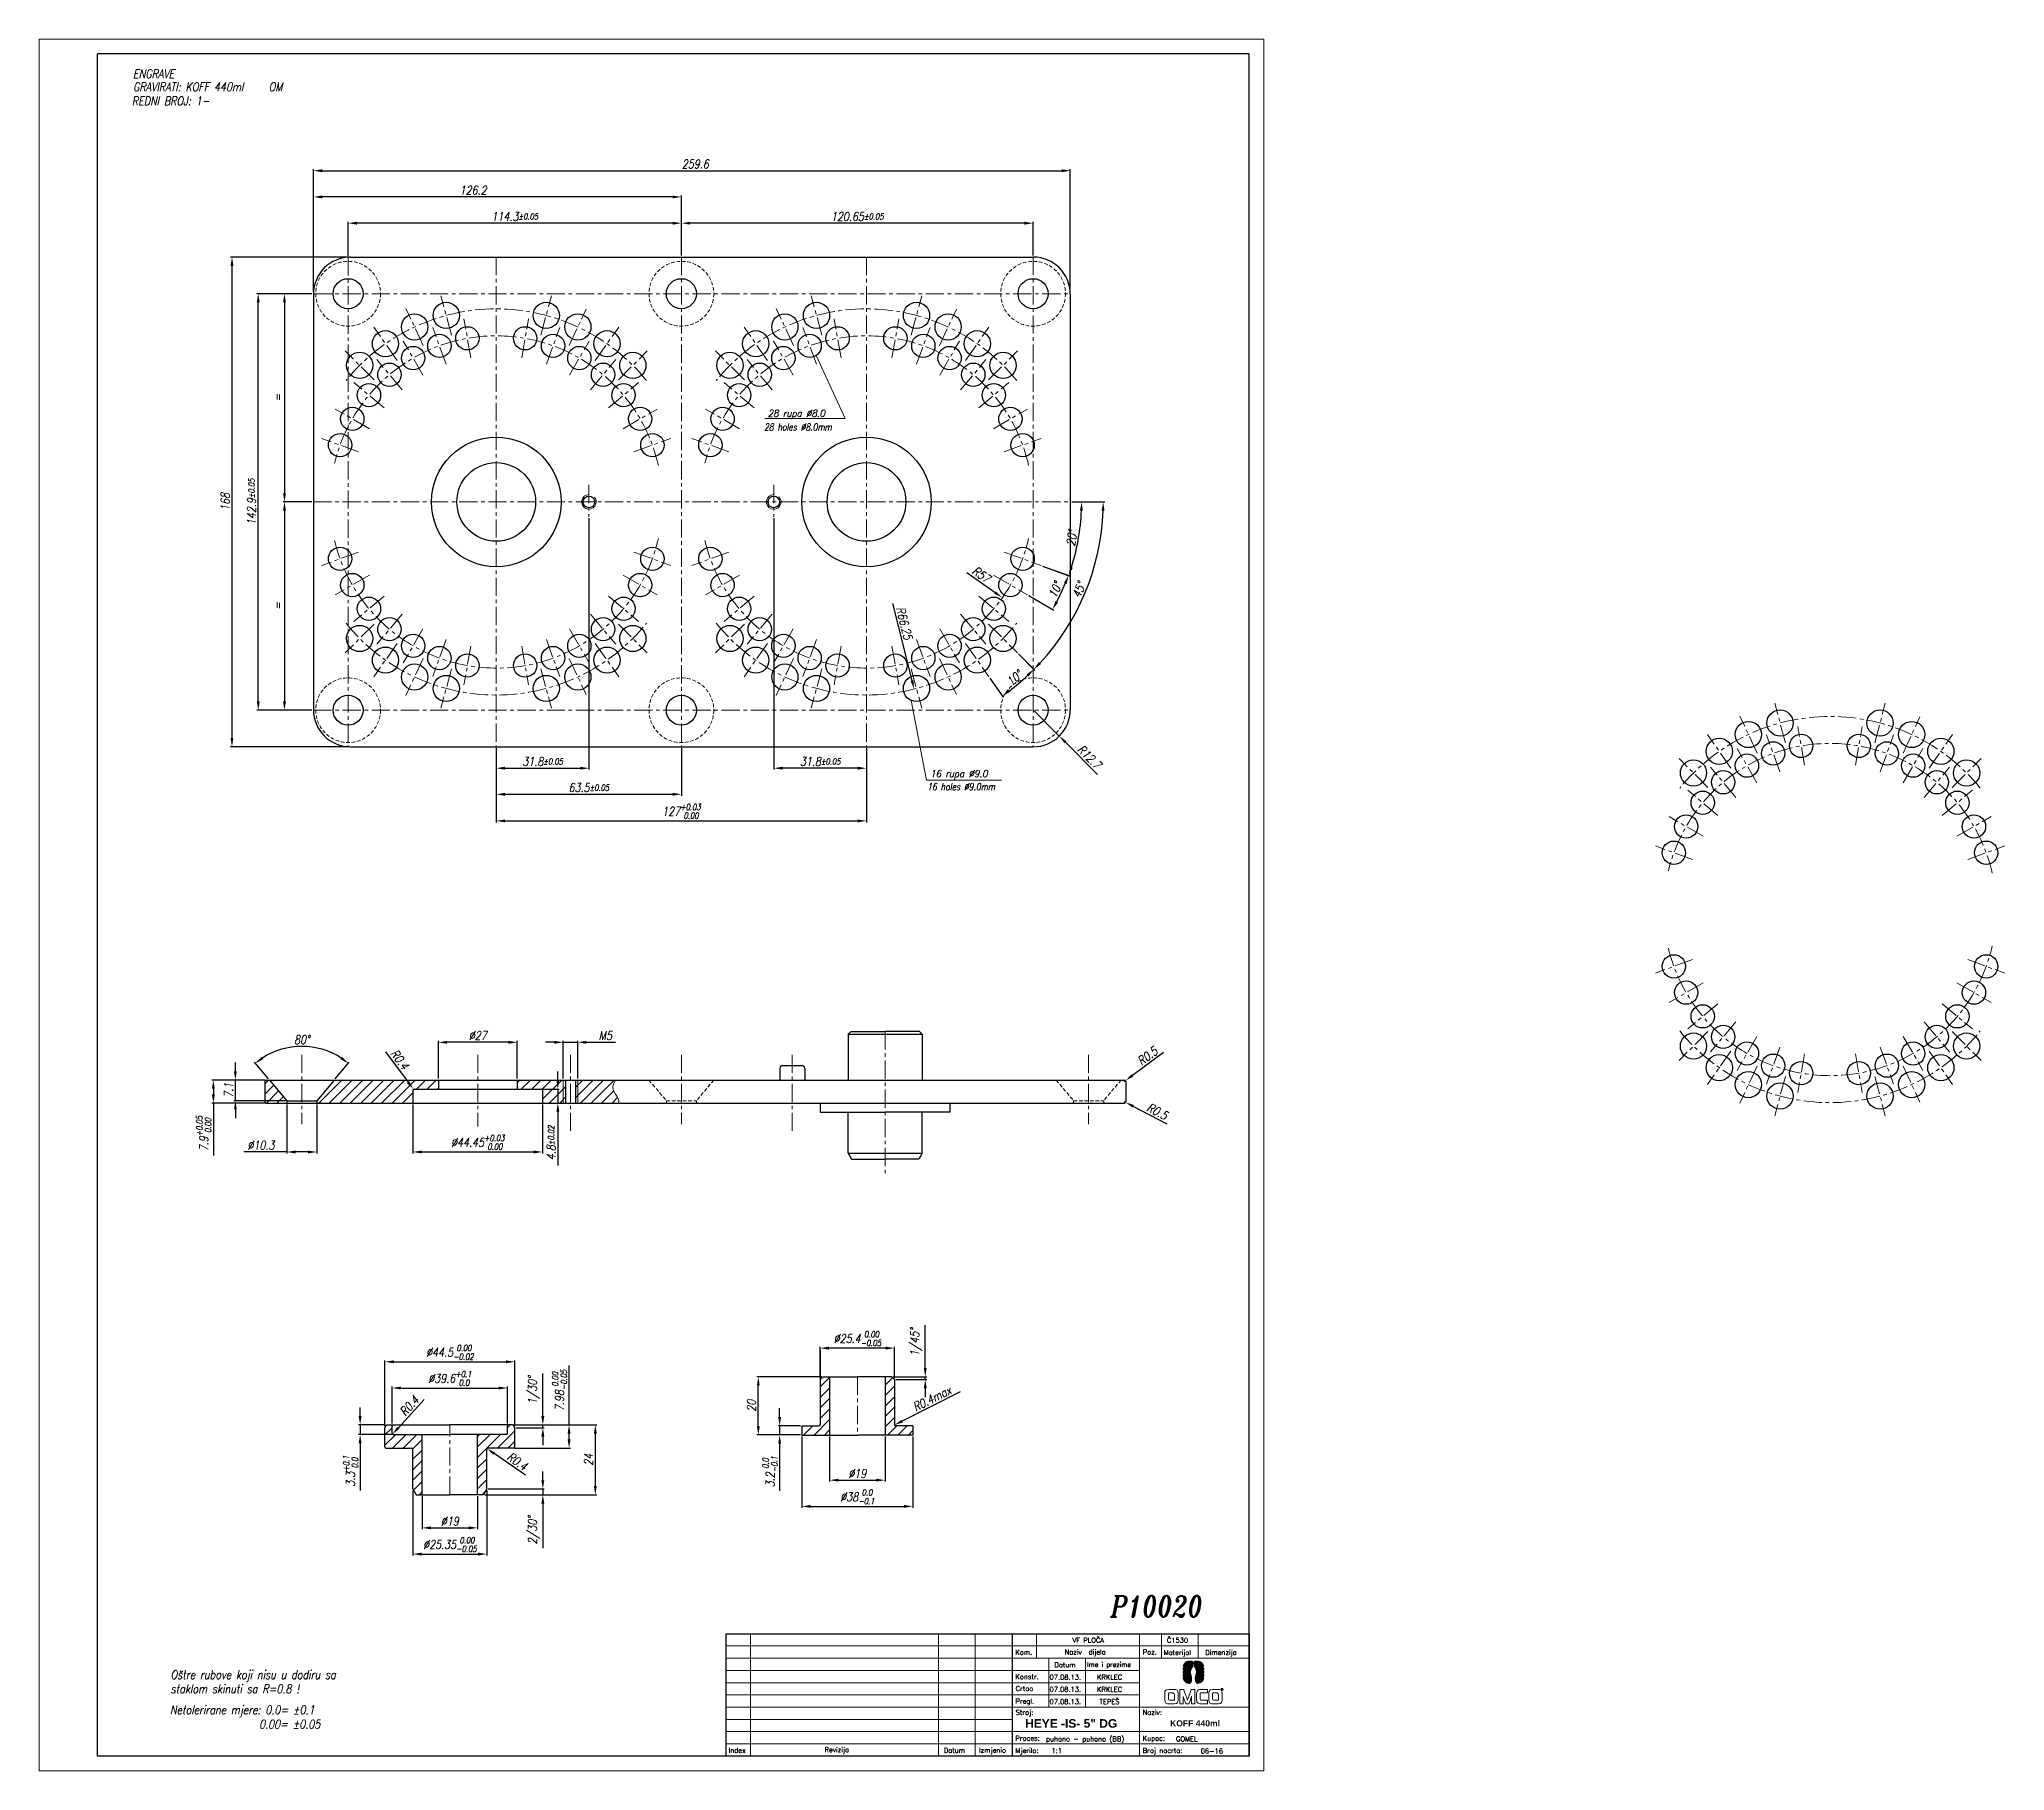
# Model space of a CAD drawing. Header units: millimetres. Extents: x -88 to 586, y 23 to 617.
import ezdxf

# ---------------------------------------------------------------- set-up
doc = ezdxf.new("R2010")
doc.units = ezdxf.units.MM
doc.header["$LTSCALE"] = 5
doc.linetypes.add('CENTER', pattern=[2, 1.25, -0.25, 0.25, -0.25])
doc.linetypes.add('HIDDEN', pattern=[0.375, 0.25, -0.125])
doc.layers.get('0').update_dxf_attribs({"linetype": 'CONTINUOUS', "lineweight": 15})
doc.layers.get('DEFPOINTS').update_dxf_attribs({"linetype": 'CONTINUOUS'})
for name, color, linetype, lineweight in [('1', 1, 'CENTER', 15), ('2', 2, 'HIDDEN', 15), ('3', 3, 'CONTINUOUS', 30), ('4', 5, 'CONTINUOUS', 50), ('8', 252, 'CONTINUOUS', 15), ('ENGLISH', 252, 'CONTINUOUS', 18)]:
    doc.layers.add(name, color=color, linetype=linetype, lineweight=lineweight)
doc.styles.add('ITALIC', font='italic.shx', dxfattribs={"width": 0.9, "height": 3})
doc.styles.add('ITALICT', font='ITALICT.shx', dxfattribs={"width": 0.8, "height": 3})
doc.styles.add('ROMANS', font='romans.shx')
doc.dimstyles.get("Standard").update_dxf_attribs({"dimtxt": 3, "dimasz": 3, "dimexe": 0.5, "dimexo": 0.5, "dimgap": 0.8, "dimtad": 1, "dimdsep": 46, "dimtxsty": 'ITALICT', "dimcen": 0, "dimadec": 1, "dimazin": 2, "dimtfac": 1, "dimtmove": 0, "dimatfit": 3, "dimfxl": 1, "dimtolj": 1, "dimtzin": 0, "dimarcsym": 0})

msp = doc.modelspace()

# ---------------------------------------------------------------- texts
for s, height, style, width, p in [('GRAVIRATI: KOFF 440ml   OM', 3, 'ITALICT', 0.8, (-56.232, 598.868)), ('REDNI BROJ: 1-', 3, 'ITALICT', 0.8, (-56.655, 594.036)), ('28 rupa %%C8.0', 2.4, 'ITALIC', 0.9, (161.446, 487.153)), ('16 rupa %%C9.0', 2.4, 'ITALIC', 0.9, (217.184, 363.571)), ('P10020', 7.2, 'ITALICT', 0.8, (279.074, 75.53)), ('Oštre rubove koji nisu u dodiru sa', 3, 'ITALICT', 0.8, (-43.378, 54.137)), ('staklom skinuti sa R=0.8 !', 3, 'ITALICT', 0.8, (-43.378, 49.28)), ('Netolerirane mjere: 0.0= %%p0.1', 3, 'ITALICT', 0.8, (-43.579, 42.04)), ('                0.00= %%p0.05', 3, 'ITALICT', 0.8, (-41.629, 37.183))]:
    msp.add_text(s, height=height, dxfattribs=dict(style=style, width=width)).set_placement(p)
at = {"style": 'ROMANS'}
for s, height, p in [('VF PLOČA', 1.68, (265.971, 66.615)), ('Č1530', 1.68, (298.383, 66.615)), ('Kom.', 1.68, (246.414, 62.47)), ('Naziv  dijela', 1.68, (263.301, 62.561)), ('Poz.', 1.68, (290.09, 62.592)), ('Materijal', 1.68, (297.21, 62.406)), ('Dimenzija', 1.68, (311.523, 62.409)), ('Konstr.', 1.68, (246.416, 54.137)), ('07.08.13.', 1.68, (258.136, 53.943)), ('Datum', 1.68, (259.804, 58.157)), ('Ime i prezime', 1.596, (271.031, 58.315)), ('KRKLEC', 1.68, (274.401, 53.943)), ('Pregl.', 1.68, (246.417, 45.71)), ('Crtao', 1.68, (246.506, 50.035)), ('07.08.13.', 1.68, (258.136, 49.743)), ('07.08.13.', 1.68, (258.136, 45.543)), ('KRKLEC', 1.68, (274.401, 49.743)), ('TEPEŠ', 1.68, (275.246, 45.565)), ('Stroj:', 1.68, (246.495, 41.839)), ('Naziv:', 1.68, (290.069, 41.839)), ('Proces:', 1.68, (246.409, 32.985)), ('puhano - puhano (BB)', 1.68, (256.929, 32.759)), ('Kupac:', 1.68, (290.091, 32.985)), ('GOMEL', 1.68, (301.501, 32.759)), ('Index', 1.68, (148.042, 28.822)), ('Revizija', 1.68, (180.924, 29.028)), ('Datum', 1.68, (221.868, 28.837)), ('Izmjenio', 1.68, (233.891, 28.885)), ('Mjerilo:', 1.68, (246.409, 28.785)), ('1:1', 1.68, (258.793, 28.721)), ('Broj nacrta:', 1.68, (290.082, 28.783)), ('06-16', 1.68, (309.976, 28.588))]:
    msp.add_text(s, height=height, dxfattribs=at).set_placement(p)
at = {"attachment_point": 1, "style": 'ROMANS'}
for s, insert, char_height, width in [('{\\fArial|b1|i0|c238|p34;HEYE -IS- 5" DG}', (249.726, 40.379), 2.94, 39.07936), ('{\\fArial|b1|i0|c238|p34;KOFF 440ml}', (299.454, 39.995), 2.1, 42.1776)]:
    msp.add_mtext(s, dxfattribs=dict(at, insert=insert, char_height=char_height, width=width))
at = {"layer": '8', "style": 'ITALICT', "width": 0.8}
msp.add_text('ENGRAVE', height=3, dxfattribs=at).set_placement((-56.232, 603.362))
at = {"layer": 'ENGLISH', "style": 'ITALICT', "width": 0.8}
for s, p in [('28 holes %%C8.0mm', (160.161, 482.489)), ('16 holes %%C9.0mm', (216.165, 359.07))]:
    msp.add_text(s, height=2.4, dxfattribs=at).set_placement(p)

# ---------------------------------------------------------------- blocks, each defined once
blk = doc.blocks.new('*D3')
at = {"color": 0, "lineweight": -2, "transparency": 16777216}
for p, q in [((131.83, 542.47), (131.83, 554.1)), ((249.48, 553.6), (134.83, 553.6)), ((252.48, 542.47), (252.48, 554.1))]:
    blk.add_line(p, q, dxfattribs=at)
at = {"color": 0, "transparency": 16777216}
for points in [[(134.83, 554.1), (134.83, 553.1), (131.83, 553.6)], [(249.48, 554.1), (249.48, 553.1), (252.48, 553.6)]]:
    blk.add_solid(points, dxfattribs=at)
at = {"layer": 'DEFPOINTS', "color": 0, "transparency": 16777216}
for p in [(131.83, 553.6), (131.83, 541.97), (252.48, 541.97)]:
    blk.add_point(p, dxfattribs=at)
at = {"color": 0, "transparency": 16777216, "insert": (192.15, 555.9), "char_height": 3, "attachment_point": 5, "style": 'ITALICT'}
blk.add_mtext('\\A1;120.65{}{\\H0.71x;\\C3;%%p0.05}', dxfattribs=at)
blk = doc.blocks.new('*D4')
at = {"color": 0, "lineweight": -2, "transparency": 16777216}
for p, q in [((17.53, 542.44), (17.53, 554.1)), ((128.83, 553.6), (20.53, 553.6)), ((131.83, 542.47), (131.83, 554.1))]:
    blk.add_line(p, q, dxfattribs=at)
at = {"color": 0, "transparency": 16777216}
for points in [[(20.53, 554.1), (20.53, 553.1), (17.53, 553.6)], [(128.83, 554.1), (128.83, 553.1), (131.83, 553.6)]]:
    blk.add_solid(points, dxfattribs=at)
at = {"layer": 'DEFPOINTS', "color": 0, "transparency": 16777216}
for p in [(17.53, 553.6), (17.53, 541.94), (131.83, 541.97)]:
    blk.add_point(p, dxfattribs=at)
at = {"color": 0, "transparency": 16777216, "insert": (74.68, 555.9), "char_height": 3, "attachment_point": 5, "style": 'ITALICT'}
blk.add_mtext('\\A1;114.3{}{\\H0.71x;\\C3;%%p0.05}', dxfattribs=at)
blk = doc.blocks.new('*D5')
at = {"color": 0, "lineweight": -2, "transparency": 16777216}
for p, q in [((5.63, 529.92), (5.63, 563.1)), ((128.83, 562.6), (8.63, 562.6)), ((131.83, 542.47), (131.83, 563.1))]:
    blk.add_line(p, q, dxfattribs=at)
at = {"color": 0, "transparency": 16777216}
for points in [[(8.63, 563.1), (8.63, 562.1), (5.63, 562.6)], [(128.83, 563.1), (128.83, 562.1), (131.83, 562.6)]]:
    blk.add_solid(points, dxfattribs=at)
at = {"layer": 'DEFPOINTS', "color": 0, "transparency": 16777216}
for p in [(5.63, 562.6), (131.83, 541.97), (5.63, 529.42)]:
    blk.add_point(p, dxfattribs=at)
at = {"color": 0, "transparency": 16777216, "insert": (60.39, 564.9), "char_height": 3, "attachment_point": 5, "style": 'ITALICT'}
blk.add_mtext('\\A1;126.2', dxfattribs=at)
blk = doc.blocks.new('*D6')
at = {"color": 0, "lineweight": -2, "transparency": 16777216}
for p, q in [((5.63, 529.92), (5.63, 572.1)), ((8.63, 571.6), (262.23, 571.6)), ((265.23, 529.77), (265.23, 572.1))]:
    blk.add_line(p, q, dxfattribs=at)
at = {"color": 0, "transparency": 16777216}
for points in [[(8.63, 572.1), (8.63, 571.1), (5.63, 571.6)], [(262.23, 572.1), (262.23, 571.1), (265.23, 571.6)]]:
    blk.add_solid(points, dxfattribs=at)
at = {"layer": 'DEFPOINTS', "color": 0, "transparency": 16777216}
for p in [(265.23, 571.6), (5.63, 529.42), (265.23, 529.27)]:
    blk.add_point(p, dxfattribs=at)
at = {"color": 0, "transparency": 16777216, "insert": (136.6, 573.9), "char_height": 3, "attachment_point": 5, "style": 'ITALICT'}
blk.add_mtext('\\A1;259.6', dxfattribs=at)
blk = doc.blocks.new('*D7')
at = {"color": 0, "lineweight": -2, "transparency": 16777216}
for p, q in [((163.53, 452.37), (163.53, 366.12)), ((195.33, 373.47), (195.33, 366.12)), ((192.33, 366.62), (166.53, 366.62))]:
    blk.add_line(p, q, dxfattribs=at)
at = {"color": 0, "transparency": 16777216}
for points in [[(166.53, 367.12), (166.53, 366.12), (163.53, 366.62)], [(192.33, 367.12), (192.33, 366.12), (195.33, 366.62)]]:
    blk.add_solid(points, dxfattribs=at)
at = {"layer": 'DEFPOINTS', "color": 0, "transparency": 16777216}
for p in [(163.53, 452.87), (195.33, 373.97), (163.53, 366.62)]:
    blk.add_point(p, dxfattribs=at)
at = {"color": 0, "transparency": 16777216, "insert": (179.43, 368.92), "char_height": 3, "attachment_point": 5, "style": 'ITALICT'}
blk.add_mtext('\\A1;31.8{}{\\H0.71x;\\C3;%%p0.05}', dxfattribs=at)
blk = doc.blocks.new('*D8')
at = {"color": 0, "lineweight": -2, "transparency": 16777216}
for p, q in [((100.13, 452.37), (100.13, 366.12)), ((68.33, 373.47), (68.33, 366.12)), ((71.33, 366.62), (97.13, 366.62))]:
    blk.add_line(p, q, dxfattribs=at)
at = {"color": 0, "transparency": 16777216}
for points in [[(71.33, 367.12), (71.33, 366.12), (68.33, 366.62)], [(97.13, 367.12), (97.13, 366.12), (100.13, 366.62)]]:
    blk.add_solid(points, dxfattribs=at)
at = {"layer": 'DEFPOINTS', "color": 0, "transparency": 16777216}
for p in [(100.13, 452.87), (68.33, 373.97), (100.13, 366.62)]:
    blk.add_point(p, dxfattribs=at)
at = {"color": 0, "transparency": 16777216, "insert": (84.23, 368.92), "char_height": 3, "attachment_point": 5, "style": 'ITALICT'}
blk.add_mtext('\\A1;31.8{}{\\H0.71x;\\C3;%%p0.05}', dxfattribs=at)
blk = doc.blocks.new('*D9')
at = {"color": 0, "lineweight": -2, "transparency": 16777216}
for p, q in [((68.33, 373.47), (68.33, 357.17)), ((131.83, 373.47), (131.83, 357.17)), ((71.33, 357.67), (128.83, 357.67))]:
    blk.add_line(p, q, dxfattribs=at)
at = {"color": 0, "transparency": 16777216}
for points in [[(71.33, 358.17), (71.33, 357.17), (68.33, 357.67)], [(128.83, 358.17), (128.83, 357.17), (131.83, 357.67)]]:
    blk.add_solid(points, dxfattribs=at)
at = {"layer": 'DEFPOINTS', "color": 0, "transparency": 16777216}
for p in [(68.33, 373.97), (131.83, 373.97), (131.83, 357.67)]:
    blk.add_point(p, dxfattribs=at)
at = {"color": 0, "transparency": 16777216, "insert": (100.08, 359.97), "char_height": 3, "attachment_point": 5, "style": 'ITALICT'}
blk.add_mtext('\\A1;63.5{}{\\H0.71x;\\C3;%%p0.05}', dxfattribs=at)
blk = doc.blocks.new('*D10')
at = {"color": 0, "lineweight": -2, "transparency": 16777216}
for p, q in [((68.33, 373.47), (68.33, 348.04)), ((195.33, 373.47), (195.33, 348.04)), ((71.33, 348.54), (192.33, 348.54))]:
    blk.add_line(p, q, dxfattribs=at)
at = {"color": 0, "transparency": 16777216}
for points in [[(71.33, 349.04), (71.33, 348.04), (68.33, 348.54)], [(192.33, 349.04), (192.33, 348.04), (195.33, 348.54)]]:
    blk.add_solid(points, dxfattribs=at)
at = {"layer": 'DEFPOINTS', "color": 0, "transparency": 16777216}
for p in [(68.33, 373.97), (195.33, 373.97), (195.33, 348.54)]:
    blk.add_point(p, dxfattribs=at)
at = {"color": 0, "transparency": 16777216, "insert": (131.83, 351.83), "char_height": 3, "attachment_point": 5, "style": 'ITALICT'}
blk.add_mtext('\\A1;127{}{\\H0.71x;\\C3;\\S+0.03^  0.00;}', dxfattribs=at)
blk = doc.blocks.new('*D11')
at = {"color": 0, "lineweight": -2, "transparency": 16777216}
for p, q in [((252.53, 386.67), (261.47, 377.65)), ((274.54, 364.45), (263.58, 375.51))]:
    blk.add_line(p, q, dxfattribs=at)
at = {"color": 0, "transparency": 16777216}
blk.add_solid([(263.94, 375.87), (263.23, 375.16), (261.47, 377.65)], dxfattribs=at)
at = {"layer": 'DEFPOINTS', "color": 0, "transparency": 16777216}
for p in [(252.53, 386.67), (261.47, 377.65)]:
    blk.add_point(p, dxfattribs=at)
at = {"color": 0, "transparency": 16777216, "insert": (271.75, 370.54), "char_height": 3, "attachment_point": 5, "rotation": 314.74337, "style": 'ITALICT'}
blk.add_mtext('\\A1;R12.7', dxfattribs=at)
blk = doc.blocks.new('*D12')
at = {"color": 0, "lineweight": -2, "transparency": 16777216}
for p, q in [((5.13, 529.42), (-4.81, 529.42)), ((-4.31, 526.42), (-4.31, 460.97)), ((5.13, 457.97), (-4.81, 457.97))]:
    blk.add_line(p, q, dxfattribs=at)
at = {"color": 0, "transparency": 16777216}
for points in [[(-4.81, 526.42), (-3.81, 526.42), (-4.31, 529.42)], [(-4.81, 460.97), (-3.81, 460.97), (-4.31, 457.97)]]:
    blk.add_solid(points, dxfattribs=at)
at = {"layer": 'DEFPOINTS', "color": 0, "transparency": 16777216}
for p in [(5.63, 529.42), (-4.31, 457.97), (5.63, 457.97)]:
    blk.add_point(p, dxfattribs=at)
at = {"color": 0, "transparency": 16777216, "insert": (-6.61, 493.69), "char_height": 3, "attachment_point": 5, "rotation": 90, "style": 'ITALICT'}
blk.add_mtext('\\A1;=', dxfattribs=at)
blk = doc.blocks.new('*D13')
at = {"color": 0, "lineweight": -2, "transparency": 16777216}
for p, q in [((5.13, 457.97), (-4.81, 457.97)), ((-4.31, 454.97), (-4.31, 389.52)), ((5.13, 386.52), (-4.81, 386.52))]:
    blk.add_line(p, q, dxfattribs=at)
at = {"color": 0, "transparency": 16777216}
for points in [[(-4.81, 454.97), (-3.81, 454.97), (-4.31, 457.97)], [(-4.81, 389.52), (-3.81, 389.52), (-4.31, 386.52)]]:
    blk.add_solid(points, dxfattribs=at)
at = {"layer": 'DEFPOINTS', "color": 0, "transparency": 16777216}
for p in [(5.63, 457.97), (-4.31, 386.52), (5.63, 386.52)]:
    blk.add_point(p, dxfattribs=at)
at = {"color": 0, "transparency": 16777216, "insert": (-6.61, 422.24), "char_height": 3, "attachment_point": 5, "rotation": 90, "style": 'ITALICT'}
blk.add_mtext('\\A1;=', dxfattribs=at)
blk = doc.blocks.new('*D14')
at = {"color": 0, "lineweight": -2, "transparency": 16777216}
for p, q in [((5.13, 529.42), (-13.81, 529.42)), ((-13.31, 389.52), (-13.31, 526.42)), ((5.13, 386.52), (-13.81, 386.52))]:
    blk.add_line(p, q, dxfattribs=at)
at = {"color": 0, "transparency": 16777216}
for points in [[(-13.81, 526.42), (-12.81, 526.42), (-13.31, 529.42)], [(-13.81, 389.52), (-12.81, 389.52), (-13.31, 386.52)]]:
    blk.add_solid(points, dxfattribs=at)
at = {"layer": 'DEFPOINTS', "color": 0, "transparency": 16777216}
for p in [(-13.31, 529.42), (5.63, 529.42), (5.63, 386.52)]:
    blk.add_point(p, dxfattribs=at)
at = {"color": 0, "transparency": 16777216, "insert": (-15.61, 457.97), "char_height": 3, "attachment_point": 5, "rotation": 90, "style": 'ITALICT'}
blk.add_mtext('\\A1;142.9{}{\\H0.71x;\\C3;%%p0.05}', dxfattribs=at)
blk = doc.blocks.new('*D15')
at = {"color": 0, "lineweight": -2, "transparency": 16777216}
for p, q in [((17.83, 541.97), (-22.81, 541.97)), ((-22.31, 538.97), (-22.31, 376.97)), ((17.83, 373.97), (-22.81, 373.97))]:
    blk.add_line(p, q, dxfattribs=at)
at = {"color": 0, "transparency": 16777216}
for points in [[(-22.81, 538.97), (-21.81, 538.97), (-22.31, 541.97)], [(-22.81, 376.97), (-21.81, 376.97), (-22.31, 373.97)]]:
    blk.add_solid(points, dxfattribs=at)
at = {"layer": 'DEFPOINTS', "color": 0, "transparency": 16777216}
for p in [(18.33, 541.97), (-22.31, 373.97), (18.33, 373.97)]:
    blk.add_point(p, dxfattribs=at)
at = {"color": 0, "transparency": 16777216, "insert": (-24.61, 457.97), "char_height": 3, "attachment_point": 5, "rotation": 90, "style": 'ITALICT'}
blk.add_mtext('\\A1;168', dxfattribs=at)
blk = doc.blocks.new('*D16')
at = {"color": 0, "lineweight": -2, "transparency": 16777216}
for p, q in [((-21.14, 262.64), (-21.14, 265.64)), ((-11.05, 259.64), (-21.64, 259.64)), ((-21.14, 252.54), (-21.14, 259.64)), ((-4, 252.54), (-21.64, 252.54)), ((-21.14, 249.54), (-21.14, 246.54))]:
    blk.add_line(p, q, dxfattribs=at)
at = {"color": 0, "transparency": 16777216}
for points in [[(-21.64, 262.64), (-20.64, 262.64), (-21.14, 259.64)], [(-21.64, 249.54), (-20.64, 249.54), (-21.14, 252.54)]]:
    blk.add_solid(points, dxfattribs=at)
at = {"layer": 'DEFPOINTS', "color": 0, "transparency": 16777216}
for p in [(-21.14, 259.64), (-10.55, 259.64), (-3.5, 252.54)]:
    blk.add_point(p, dxfattribs=at)
at = {"color": 0, "transparency": 16777216, "insert": (-23.44, 256.09), "char_height": 3, "attachment_point": 5, "rotation": 90, "style": 'ITALICT'}
blk.add_mtext('\\A1;7.1', dxfattribs=at)
blk = doc.blocks.new('*D17')
at = {"color": 0, "lineweight": -2, "transparency": 16777216}
for p, q in [((-11.05, 259.64), (-29.2, 259.64)), ((-28.7, 256.64), (-28.7, 254.74)), ((-11.05, 251.74), (-29.2, 251.74)), ((-28.7, 251.74), (-28.7, 233.75))]:
    blk.add_line(p, q, dxfattribs=at)
at = {"color": 0, "transparency": 16777216}
for points in [[(-29.2, 256.64), (-28.2, 256.64), (-28.7, 259.64)], [(-29.2, 254.74), (-28.2, 254.74), (-28.7, 251.74)]]:
    blk.add_solid(points, dxfattribs=at)
at = {"layer": 'DEFPOINTS', "color": 0, "transparency": 16777216}
for p in [(-10.55, 259.64), (-28.7, 251.74), (-10.55, 251.74)]:
    blk.add_point(p, dxfattribs=at)
at = {"color": 0, "transparency": 16777216, "insert": (-31.99, 241.24), "char_height": 3, "attachment_point": 5, "rotation": 90, "style": 'ITALICT'}
blk.add_mtext('\\A1;7.9{}{\\H0.71x;\\C3;\\S+0.05^  0.00;}', dxfattribs=at)
blk = doc.blocks.new('*D18')
at = {"color": 0, "lineweight": -2, "transparency": 16777216}
for p, q in [((297.15, 269.05), (286.56, 261.22)), ((283.75, 259.14), (284.15, 259.43))]:
    blk.add_line(p, q, dxfattribs=at)
at = {"color": 0, "transparency": 16777216}
blk.add_solid([(286.27, 261.62), (286.86, 260.82), (284.15, 259.43)], dxfattribs=at)
at = {"layer": 'DEFPOINTS', "color": 0, "transparency": 16777216}
for p in [(283.75, 259.14), (284.15, 259.43)]:
    blk.add_point(p, dxfattribs=at)
at = {"color": 0, "transparency": 16777216, "insert": (291.7, 267.87), "char_height": 3, "attachment_point": 5, "rotation": 36.4842, "style": 'ITALICT'}
blk.add_mtext('\\A1;R0.5', dxfattribs=at)
blk = doc.blocks.new('*D19')
at = {"color": 0, "lineweight": -2, "transparency": 16777216}
for p, q in [((283.75, 252.24), (284.19, 252)), ((298.5, 244.47), (286.85, 250.61))]:
    blk.add_line(p, q, dxfattribs=at)
at = {"color": 0, "transparency": 16777216}
blk.add_solid([(287.08, 251.05), (286.61, 250.16), (284.19, 252)], dxfattribs=at)
at = {"layer": 'DEFPOINTS', "color": 0, "transparency": 16777216}
for p in [(283.75, 252.24), (284.19, 252)]:
    blk.add_point(p, dxfattribs=at)
at = {"color": 0, "transparency": 16777216, "insert": (295.07, 248.87), "char_height": 3, "attachment_point": 5, "rotation": 332.23626, "style": 'ITALICT'}
blk.add_mtext('\\A1;R0.5', dxfattribs=at)
blk = doc.blocks.new('*D20')
at = {"color": 0, "lineweight": -2, "transparency": 16777216}
for p, q in [((-3.5, 251.24), (-3.5, 234.46)), ((6.8, 251.24), (6.8, 234.46)), ((-3.5, 234.96), (-18.27, 234.96)), ((3.8, 234.96), (-0.5, 234.96))]:
    blk.add_line(p, q, dxfattribs=at)
at = {"color": 0, "transparency": 16777216}
for points in [[(-0.5, 235.46), (-0.5, 234.46), (-3.5, 234.96)], [(3.8, 235.46), (3.8, 234.46), (6.8, 234.96)]]:
    blk.add_solid(points, dxfattribs=at)
at = {"layer": 'DEFPOINTS', "color": 0, "transparency": 16777216}
for p in [(-3.5, 251.74), (6.8, 251.74), (-3.5, 234.96)]:
    blk.add_point(p, dxfattribs=at)
at = {"color": 0, "transparency": 16777216, "insert": (-12.39, 237.26), "char_height": 3, "attachment_point": 5, "style": 'ITALICT'}
blk.add_mtext('\\A1;%%c10.3', dxfattribs=at)
blk = doc.blocks.new('*D21')
at = {"color": 0, "lineweight": -2, "transparency": 16777216}
for p, q in [((-9.78, 260.02), (-14.61, 265.77)), ((13.07, 260.01), (17.91, 265.77))]:
    blk.add_line(p, q, dxfattribs=at)
blk.add_arc((1.65, 246.4), 24.79, 56.9378, 123.0622, dxfattribs=at)
at = {"color": 0, "transparency": 16777216}
for points in [[(-11.58, 266.77), (-12.17, 267.58), (-14.29, 265.39)], [(15.47, 267.58), (14.88, 266.77), (17.58, 265.39)]]:
    blk.add_solid(points, dxfattribs=at)
at = {"layer": 'DEFPOINTS', "color": 0, "transparency": 16777216}
for p in [(7.37, 270.52), (-9.46, 259.64), (12.75, 259.63), (-3.5, 252.54), (6.8, 252.54)]:
    blk.add_point(p, dxfattribs=at)
at = {"color": 0, "transparency": 16777216, "insert": (1.65, 273.49), "char_height": 3, "attachment_point": 5, "style": 'ITALICT'}
blk.add_mtext('\\A1;80°', dxfattribs=at)
blk = doc.blocks.new('*D22')
at = {"color": 0, "lineweight": -2, "transparency": 16777216}
for p, q in [((84.3, 256.54), (89.95, 256.54)), ((89.45, 259.54), (89.45, 262.54)), ((89.45, 256.54), (89.45, 251.74)), ((89.45, 248.74), (89.45, 230.36))]:
    blk.add_line(p, q, dxfattribs=at)
at = {"color": 0, "transparency": 16777216}
for points in [[(88.95, 259.54), (89.95, 259.54), (89.45, 256.54)], [(88.95, 248.74), (89.95, 248.74), (89.45, 251.74)]]:
    blk.add_solid(points, dxfattribs=at)
at = {"layer": 'DEFPOINTS', "color": 0, "transparency": 16777216}
for p in [(83.8, 256.54), (89.45, 251.74), (89.45, 251.74)]:
    blk.add_point(p, dxfattribs=at)
at = {"color": 0, "transparency": 16777216, "insert": (87.15, 238.05), "char_height": 3, "attachment_point": 5, "rotation": 90, "style": 'ITALICT'}
blk.add_mtext('\\A1;4.8{}{\\H0.71x;\\C3;%%p0.02}', dxfattribs=at)
blk = doc.blocks.new('*D23')
at = {"color": 0, "lineweight": -2, "transparency": 16777216}
for p, q in [((30.37, 269.37), (38.13, 258.87)), ((40.15, 256.14), (39.92, 256.46))]:
    blk.add_line(p, q, dxfattribs=at)
at = {"color": 0, "transparency": 16777216}
blk.add_solid([(38.53, 259.17), (37.73, 258.57), (39.92, 256.46)], dxfattribs=at)
at = {"layer": 'DEFPOINTS', "color": 0, "transparency": 16777216}
for p in [(39.92, 256.46), (40.15, 256.14)]:
    blk.add_point(p, dxfattribs=at)
at = {"color": 0, "transparency": 16777216, "insert": (35.21, 266.69), "char_height": 3, "attachment_point": 5, "rotation": 306.47351, "style": 'ITALICT'}
blk.add_mtext('\\A1;R0.4', dxfattribs=at)
blk = doc.blocks.new('*D24')
at = {"color": 0, "lineweight": -2, "transparency": 16777216}
for p, q in [((39.75, 251.24), (39.75, 234.46)), ((84.2, 251.24), (84.2, 234.46)), ((42.75, 234.96), (81.2, 234.96))]:
    blk.add_line(p, q, dxfattribs=at)
at = {"color": 0, "transparency": 16777216}
for points in [[(42.75, 235.46), (42.75, 234.46), (39.75, 234.96)], [(81.2, 235.46), (81.2, 234.46), (84.2, 234.96)]]:
    blk.add_solid(points, dxfattribs=at)
at = {"layer": 'DEFPOINTS', "color": 0, "transparency": 16777216}
for p in [(39.75, 251.74), (84.2, 251.74), (84.2, 234.96)]:
    blk.add_point(p, dxfattribs=at)
at = {"color": 0, "transparency": 16777216, "insert": (61.98, 238.25), "char_height": 3, "attachment_point": 5, "style": 'ITALICT'}
blk.add_mtext('\\A1;%%c44.45{}{\\H0.71x;\\C3;\\S+0.03^  0.00;}', dxfattribs=at)
blk = doc.blocks.new('*D25')
at = {"color": 0, "lineweight": -2, "transparency": 16777216}
for p, q in [((48.48, 260.14), (48.48, 273.08)), ((72.48, 272.58), (51.48, 272.58)), ((75.48, 260.14), (75.48, 273.08))]:
    blk.add_line(p, q, dxfattribs=at)
at = {"color": 0, "transparency": 16777216}
for points in [[(51.48, 273.08), (51.48, 272.08), (48.48, 272.58)], [(72.48, 273.08), (72.48, 272.08), (75.48, 272.58)]]:
    blk.add_solid(points, dxfattribs=at)
at = {"layer": 'DEFPOINTS', "color": 0, "transparency": 16777216}
for p in [(48.48, 272.58), (48.48, 259.64), (75.48, 259.64)]:
    blk.add_point(p, dxfattribs=at)
at = {"color": 0, "transparency": 16777216, "insert": (61.98, 274.88), "char_height": 3, "attachment_point": 5, "style": 'ITALICT'}
blk.add_mtext('\\A1;%%c27', dxfattribs=at)
blk = doc.blocks.new('*D26')
at = {"color": 0, "lineweight": -2, "transparency": 16777216}
for p, q in [((88.28, 272.58), (85.28, 272.58)), ((91.28, 260.14), (91.28, 273.08)), ((91.28, 272.58), (96.28, 272.58)), ((96.28, 260.14), (96.28, 273.08)), ((99.28, 272.58), (109.25, 272.58))]:
    blk.add_line(p, q, dxfattribs=at)
at = {"color": 0, "transparency": 16777216}
for points in [[(88.28, 273.08), (88.28, 272.08), (91.28, 272.58)], [(99.28, 273.08), (99.28, 272.08), (96.28, 272.58)]]:
    blk.add_solid(points, dxfattribs=at)
at = {"layer": 'DEFPOINTS', "color": 0, "transparency": 16777216}
for p in [(96.28, 272.58), (91.28, 259.64), (96.28, 259.64)]:
    blk.add_point(p, dxfattribs=at)
at = {"color": 0, "transparency": 16777216, "insert": (105.76, 274.88), "char_height": 3, "attachment_point": 5, "style": 'ITALICT'}
blk.add_mtext('\\A1;M5', dxfattribs=at)
blk = doc.blocks.new('*D27')
at = {"color": 0, "lineweight": -2, "transparency": 16777216}
blk.add_line((43.56, 150.01), (34.76, 140.36), dxfattribs=at)
at = {"color": 0, "transparency": 16777216}
blk.add_solid([(34.39, 140.7), (35.13, 140.03), (32.74, 138.15)], dxfattribs=at)
at = {"layer": 'DEFPOINTS', "color": 0, "transparency": 16777216}
for p in [(32.74, 138.15), (33.01, 138.44)]:
    blk.add_point(p, dxfattribs=at)
at = {"color": 0, "transparency": 16777216, "insert": (38.48, 147.84), "char_height": 3, "attachment_point": 5, "rotation": 47.6008, "style": 'ITALICT'}
blk.add_mtext('\\A1;R0.4', dxfattribs=at)
blk = doc.blocks.new('*D28')
at = {"color": 0, "lineweight": -2, "transparency": 16777216}
for p, q in [((32.61, 141.84), (32.61, 154.47)), ((35.61, 153.97), (69.21, 153.97)), ((72.21, 141.84), (72.21, 154.47))]:
    blk.add_line(p, q, dxfattribs=at)
at = {"color": 0, "transparency": 16777216}
for points in [[(35.61, 154.47), (35.61, 153.47), (32.61, 153.97)], [(69.21, 154.47), (69.21, 153.47), (72.21, 153.97)]]:
    blk.add_solid(points, dxfattribs=at)
at = {"layer": 'DEFPOINTS', "color": 0, "transparency": 16777216}
for p in [(72.21, 153.97), (32.61, 141.34), (72.21, 141.34)]:
    blk.add_point(p, dxfattribs=at)
at = {"color": 0, "transparency": 16777216, "insert": (52.41, 157.26), "char_height": 3, "attachment_point": 5, "style": 'ITALICT'}
blk.add_mtext('\\A1;%%c39.6{}{\\H0.71x;\\C3;\\S+0.1^  0.0;}', dxfattribs=at)
blk = doc.blocks.new('*D29')
at = {"color": 0, "lineweight": -2, "transparency": 16777216}
for p, q in [((30.16, 140.84), (30.16, 163.47)), ((33.16, 162.97), (71.66, 162.97)), ((74.66, 140.84), (74.66, 163.47))]:
    blk.add_line(p, q, dxfattribs=at)
at = {"color": 0, "transparency": 16777216}
for points in [[(33.16, 163.47), (33.16, 162.47), (30.16, 162.97)], [(71.66, 163.47), (71.66, 162.47), (74.66, 162.97)]]:
    blk.add_solid(points, dxfattribs=at)
at = {"layer": 'DEFPOINTS', "color": 0, "transparency": 16777216}
for p in [(74.66, 162.97), (30.16, 140.34), (74.66, 140.34)]:
    blk.add_point(p, dxfattribs=at)
at = {"color": 0, "transparency": 16777216, "insert": (52.41, 166.26), "char_height": 3, "attachment_point": 5, "style": 'ITALICT'}
blk.add_mtext('\\A1;%%c44.5{}{\\H0.71x;\\C3;\\S 0.00^ -0.02;}', dxfattribs=at)
blk = doc.blocks.new('*D30')
at = {"color": 0, "lineweight": -2, "transparency": 16777216}
for p, q in [((42.91, 116.84), (42.91, 105.5)), ((61.91, 116.84), (61.91, 105.5)), ((45.91, 106), (58.91, 106))]:
    blk.add_line(p, q, dxfattribs=at)
at = {"color": 0, "transparency": 16777216}
for points in [[(45.91, 106.5), (45.91, 105.5), (42.91, 106)], [(58.91, 106.5), (58.91, 105.5), (61.91, 106)]]:
    blk.add_solid(points, dxfattribs=at)
at = {"layer": 'DEFPOINTS', "color": 0, "transparency": 16777216}
for p in [(42.91, 117.34), (61.91, 117.34), (61.91, 106)]:
    blk.add_point(p, dxfattribs=at)
at = {"color": 0, "transparency": 16777216, "insert": (52.41, 108.3), "char_height": 3, "attachment_point": 5, "style": 'ITALICT'}
blk.add_mtext('\\A1;%%c19', dxfattribs=at)
blk = doc.blocks.new('*D31')
at = {"color": 0, "lineweight": -2, "transparency": 16777216}
for p, q in [((39.73, 118.84), (39.73, 96.5)), ((65.08, 118.84), (65.08, 96.5)), ((42.73, 97), (62.08, 97))]:
    blk.add_line(p, q, dxfattribs=at)
at = {"color": 0, "transparency": 16777216}
for points in [[(42.73, 97.5), (42.73, 96.5), (39.73, 97)], [(62.08, 97.5), (62.08, 96.5), (65.08, 97)]]:
    blk.add_solid(points, dxfattribs=at)
at = {"layer": 'DEFPOINTS', "color": 0, "transparency": 16777216}
for p in [(39.73, 119.34), (65.08, 119.34), (65.08, 97)]:
    blk.add_point(p, dxfattribs=at)
at = {"color": 0, "transparency": 16777216, "insert": (52.41, 100.28), "char_height": 3, "attachment_point": 5, "style": 'ITALICT'}
blk.add_mtext('\\A1;%%c25.35{}{\\H0.71x;\\C3;\\S 0.00^ -0.05;}', dxfattribs=at)
blk = doc.blocks.new('*D32')
at = {"color": 0, "lineweight": -2, "transparency": 16777216}
for p, q in [((21.64, 144.34), (21.64, 147.34)), ((30.23, 141.34), (21.14, 141.34)), ((32.51, 138.04), (21.14, 138.04)), ((21.64, 141.34), (21.64, 138.04)), ((21.64, 135.04), (21.64, 118.85))]:
    blk.add_line(p, q, dxfattribs=at)
at = {"color": 0, "transparency": 16777216}
for points in [[(21.14, 144.34), (22.14, 144.34), (21.64, 141.34)], [(21.14, 135.04), (22.14, 135.04), (21.64, 138.04)]]:
    blk.add_solid(points, dxfattribs=at)
at = {"layer": 'DEFPOINTS', "color": 0, "transparency": 16777216}
for p in [(21.64, 138.04), (30.73, 141.34), (33.01, 138.04)]:
    blk.add_point(p, dxfattribs=at)
at = {"color": 0, "transparency": 16777216, "insert": (18.36, 125.45), "char_height": 3, "attachment_point": 5, "rotation": 90, "style": 'ITALICT'}
blk.add_mtext('\\A1;3.3{}{\\H0.71x;\\C3;\\S+0.1^  0.0;}', dxfattribs=at)
blk = doc.blocks.new('*D33')
at = {"color": 0, "lineweight": -2, "transparency": 16777216}
for p, q in [((84.31, 144.34), (84.31, 159)), ((74.49, 141.34), (84.81, 141.34)), ((75.16, 140.34), (84.81, 140.34)), ((84.31, 140.34), (84.31, 141.34)), ((84.31, 137.34), (84.31, 134.34))]:
    blk.add_line(p, q, dxfattribs=at)
at = {"color": 0, "transparency": 16777216}
for points in [[(83.81, 144.34), (84.81, 144.34), (84.31, 141.34)], [(83.81, 137.34), (84.81, 137.34), (84.31, 140.34)]]:
    blk.add_solid(points, dxfattribs=at)
at = {"layer": 'DEFPOINTS', "color": 0, "transparency": 16777216}
for p in [(73.99, 141.34), (74.66, 140.34), (84.31, 141.34)]:
    blk.add_point(p, dxfattribs=at)
at = {"color": 0, "transparency": 16777216, "insert": (81.23, 153.17), "char_height": 3, "attachment_point": 5, "rotation": 90, "style": 'ITALICT'}
blk.add_mtext('\\A1;1/30°', dxfattribs=at)
blk = doc.blocks.new('*D34')
at = {"color": 0, "lineweight": -2, "transparency": 16777216}
for p, q in [((93.31, 141.34), (93.31, 161.73)), ((74.58, 141.34), (93.81, 141.34)), ((93.31, 136.36), (93.31, 138.34)), ((74.76, 133.36), (93.81, 133.36))]:
    blk.add_line(p, q, dxfattribs=at)
at = {"color": 0, "transparency": 16777216}
for points in [[(92.81, 138.34), (93.81, 138.34), (93.31, 141.34)], [(92.81, 136.36), (93.81, 136.36), (93.31, 133.36)]]:
    blk.add_solid(points, dxfattribs=at)
at = {"layer": 'DEFPOINTS', "color": 0, "transparency": 16777216}
for p in [(74.08, 141.34), (93.31, 141.34), (74.26, 133.36)]:
    blk.add_point(p, dxfattribs=at)
at = {"color": 0, "transparency": 16777216, "insert": (90.03, 153.12), "char_height": 3, "attachment_point": 5, "rotation": 90, "style": 'ITALICT'}
blk.add_mtext('\\A1;7.98{}{\\H0.71x;\\C3;\\S 0.00^ -0.05;}', dxfattribs=at)
blk = doc.blocks.new('*D35')
at = {"color": 0, "lineweight": -2, "transparency": 16777216}
for p, q in [((74.58, 141.34), (102.81, 141.34)), ((102.31, 138.34), (102.31, 120.34)), ((64.43, 117.34), (102.81, 117.34))]:
    blk.add_line(p, q, dxfattribs=at)
at = {"color": 0, "transparency": 16777216}
for points in [[(101.81, 138.34), (102.81, 138.34), (102.31, 141.34)], [(101.81, 120.34), (102.81, 120.34), (102.31, 117.34)]]:
    blk.add_solid(points, dxfattribs=at)
at = {"layer": 'DEFPOINTS', "color": 0, "transparency": 16777216}
for p in [(74.08, 141.34), (63.93, 117.34), (102.31, 117.34)]:
    blk.add_point(p, dxfattribs=at)
at = {"color": 0, "transparency": 16777216, "insert": (100.01, 129.34), "char_height": 3, "attachment_point": 5, "rotation": 90, "style": 'ITALICT'}
blk.add_mtext('\\A1;24', dxfattribs=at)
blk = doc.blocks.new('*D36')
at = {"color": 0, "lineweight": -2, "transparency": 16777216}
for p, q in [((179.49, 157.36), (179.49, 168.16)), ((201.89, 167.66), (182.49, 167.66)), ((204.89, 157.36), (204.89, 168.16))]:
    blk.add_line(p, q, dxfattribs=at)
at = {"color": 0, "transparency": 16777216}
for points in [[(182.49, 168.16), (182.49, 167.16), (179.49, 167.66)], [(201.89, 168.16), (201.89, 167.16), (204.89, 167.66)]]:
    blk.add_solid(points, dxfattribs=at)
at = {"layer": 'DEFPOINTS', "color": 0, "transparency": 16777216}
for p in [(179.49, 167.66), (179.49, 156.86), (204.89, 156.86)]:
    blk.add_point(p, dxfattribs=at)
at = {"color": 0, "transparency": 16777216, "insert": (192.19, 170.95), "char_height": 3, "attachment_point": 5, "style": 'ITALICT'}
blk.add_mtext('\\A1;%%c25.4{}{\\H0.71x;\\C3;\\S 0.00^ -0.05;}', dxfattribs=at)
blk = doc.blocks.new('*D37')
at = {"color": 0, "lineweight": -2, "transparency": 16777216}
for p, q in [((165.54, 144.06), (165.54, 147.06)), ((172.69, 141.06), (165.04, 141.06)), ((172.69, 137.86), (165.04, 137.86)), ((165.54, 141.06), (165.54, 137.86)), ((165.54, 134.86), (165.54, 118.67))]:
    blk.add_line(p, q, dxfattribs=at)
at = {"color": 0, "transparency": 16777216}
for points in [[(165.04, 144.06), (166.04, 144.06), (165.54, 141.06)], [(165.04, 134.86), (166.04, 134.86), (165.54, 137.86)]]:
    blk.add_solid(points, dxfattribs=at)
at = {"layer": 'DEFPOINTS', "color": 0, "transparency": 16777216}
for p in [(165.54, 137.86), (173.19, 141.06), (173.19, 137.86)]:
    blk.add_point(p, dxfattribs=at)
at = {"color": 0, "transparency": 16777216, "insert": (162.26, 125.26), "char_height": 3, "attachment_point": 5, "rotation": 90, "style": 'ITALICT'}
blk.add_mtext('\\A1;3.2{}{\\H0.71x;\\C3;\\S 0.0^ -0.1;}', dxfattribs=at)
blk = doc.blocks.new('*D38')
at = {"color": 0, "lineweight": -2, "transparency": 16777216}
for p, q in [((179.99, 157.86), (157.72, 157.86)), ((158.22, 140.86), (158.22, 154.86)), ((172.69, 137.86), (157.72, 137.86))]:
    blk.add_line(p, q, dxfattribs=at)
at = {"color": 0, "transparency": 16777216}
for points in [[(157.72, 154.86), (158.72, 154.86), (158.22, 157.86)], [(157.72, 140.86), (158.72, 140.86), (158.22, 137.86)]]:
    blk.add_solid(points, dxfattribs=at)
at = {"layer": 'DEFPOINTS', "color": 0, "transparency": 16777216}
for p in [(158.22, 157.86), (180.49, 157.86), (173.19, 137.86)]:
    blk.add_point(p, dxfattribs=at)
at = {"color": 0, "transparency": 16777216, "insert": (155.92, 147.86), "char_height": 3, "attachment_point": 5, "rotation": 90, "style": 'ITALICT'}
blk.add_mtext('\\A1;20', dxfattribs=at)
blk = doc.blocks.new('*D39')
at = {"color": 0, "lineweight": -2, "transparency": 16777216}
for p, q in [((182.69, 137.36), (182.69, 121.87)), ((201.69, 137.36), (201.69, 121.87)), ((185.69, 122.37), (198.69, 122.37))]:
    blk.add_line(p, q, dxfattribs=at)
at = {"color": 0, "transparency": 16777216}
for points in [[(185.69, 122.87), (185.69, 121.87), (182.69, 122.37)], [(198.69, 122.87), (198.69, 121.87), (201.69, 122.37)]]:
    blk.add_solid(points, dxfattribs=at)
at = {"layer": 'DEFPOINTS', "color": 0, "transparency": 16777216}
for p in [(182.69, 137.86), (201.69, 137.86), (201.69, 122.37)]:
    blk.add_point(p, dxfattribs=at)
at = {"color": 0, "transparency": 16777216, "insert": (192.19, 124.67), "char_height": 3, "attachment_point": 5, "style": 'ITALICT'}
blk.add_mtext('\\A1;%%c19', dxfattribs=at)
blk = doc.blocks.new('*D40')
at = {"color": 0, "lineweight": -2, "transparency": 16777216}
for p, q in [((173.19, 137.36), (173.19, 112.87)), ((211.19, 137.36), (211.19, 112.87)), ((176.19, 113.37), (208.19, 113.37))]:
    blk.add_line(p, q, dxfattribs=at)
at = {"color": 0, "transparency": 16777216}
for points in [[(176.19, 113.87), (176.19, 112.87), (173.19, 113.37)], [(208.19, 113.87), (208.19, 112.87), (211.19, 113.37)]]:
    blk.add_solid(points, dxfattribs=at)
at = {"layer": 'DEFPOINTS', "color": 0, "transparency": 16777216}
for p in [(173.19, 137.86), (211.19, 137.86), (211.19, 113.37)]:
    blk.add_point(p, dxfattribs=at)
at = {"color": 0, "transparency": 16777216, "insert": (192.19, 116.65), "char_height": 3, "attachment_point": 5, "style": 'ITALICT'}
blk.add_mtext('\\A1;%%c38{}{\\H0.71x;\\C3;\\S 0.0^ -0.1;}', dxfattribs=at)
blk = doc.blocks.new('*D41')
at = {"color": 0, "lineweight": -2, "transparency": 16777216}
for p, q in [((215.48, 160.86), (215.48, 175.51)), ((204.39, 157.86), (215.98, 157.86)), ((205.39, 156.86), (215.98, 156.86)), ((215.48, 156.86), (215.48, 157.86)), ((215.48, 153.86), (215.48, 150.86))]:
    blk.add_line(p, q, dxfattribs=at)
at = {"color": 0, "transparency": 16777216}
for points in [[(214.98, 160.86), (215.98, 160.86), (215.48, 157.86)], [(214.98, 153.86), (215.98, 153.86), (215.48, 156.86)]]:
    blk.add_solid(points, dxfattribs=at)
at = {"layer": 'DEFPOINTS', "color": 0, "transparency": 16777216}
for p in [(203.89, 157.86), (204.89, 156.86), (215.48, 157.86)]:
    blk.add_point(p, dxfattribs=at)
at = {"color": 0, "transparency": 16777216, "insert": (212.39, 169.68), "char_height": 3, "attachment_point": 5, "rotation": 90, "style": 'ITALICT'}
blk.add_mtext('\\A1;1/45° ', dxfattribs=at)
blk = doc.blocks.new('*D42')
at = {"color": 0, "lineweight": -2, "transparency": 16777216}
blk.add_line((227.43, 152.63), (207.61, 142.63), dxfattribs=at)
at = {"color": 0, "transparency": 16777216}
blk.add_solid([(207.39, 143.07), (207.84, 142.18), (204.93, 141.28)], dxfattribs=at)
at = {"layer": 'DEFPOINTS', "color": 0, "transparency": 16777216}
for p in [(204.93, 141.28), (205.29, 141.46)]:
    blk.add_point(p, dxfattribs=at)
at = {"color": 0, "transparency": 16777216, "insert": (217.82, 150.36), "char_height": 3, "attachment_point": 5, "rotation": 26.78917, "style": 'ITALICT'}
blk.add_mtext('\\A1;R0.4max', dxfattribs=at)
blk = doc.blocks.new('*D43')
at = {"color": 0, "lineweight": -2, "transparency": 16777216}
for p, q in [((84.31, 122.34), (84.31, 125.34)), ((64.43, 117.34), (84.81, 117.34)), ((65.58, 119.34), (84.81, 119.34)), ((84.31, 119.34), (84.31, 117.34)), ((84.31, 114.34), (84.31, 99))]:
    blk.add_line(p, q, dxfattribs=at)
at = {"color": 0, "transparency": 16777216}
for points in [[(83.81, 122.34), (84.81, 122.34), (84.31, 119.34)], [(83.81, 114.34), (84.81, 114.34), (84.31, 117.34)]]:
    blk.add_solid(points, dxfattribs=at)
at = {"layer": 'DEFPOINTS', "color": 0, "transparency": 16777216}
for p in [(63.93, 117.34), (65.08, 119.34), (84.31, 117.34)]:
    blk.add_point(p, dxfattribs=at)
at = {"color": 0, "transparency": 16777216, "insert": (81.23, 105.17), "char_height": 3, "attachment_point": 5, "rotation": 90, "style": 'ITALICT'}
blk.add_mtext('\\A1;2/30°', dxfattribs=at)
blk = doc.blocks.new('*D44')
at = {"color": 0, "lineweight": -2, "transparency": 16777216}
blk.add_line((78.38, 124.08), (67.62, 131.49), dxfattribs=at)
at = {"color": 0, "transparency": 16777216}
blk.add_solid([(67.91, 131.9), (67.34, 131.08), (65.15, 133.19)], dxfattribs=at)
at = {"layer": 'DEFPOINTS', "color": 0, "transparency": 16777216}
for p in [(65.15, 133.19), (65.48, 132.96)]:
    blk.add_point(p, dxfattribs=at)
at = {"color": 0, "transparency": 16777216, "insert": (75.54, 128.83), "char_height": 3, "attachment_point": 5, "rotation": 325.45007, "style": 'ITALICT'}
blk.add_mtext('\\A1;R0.4', dxfattribs=at)
blk = doc.blocks.new('*D45')
at = {"color": 0, "lineweight": -2, "transparency": 16777216}
blk.add_line((229.73, 433.72), (239.47, 426.86), dxfattribs=at)
at = {"color": 0, "transparency": 16777216}
blk.add_solid([(239.76, 427.27), (239.18, 426.45), (241.92, 425.13)], dxfattribs=at)
at = {"layer": 'DEFPOINTS', "color": 0, "transparency": 16777216}
for p in [(195.33, 457.97), (241.92, 425.13)]:
    blk.add_point(p, dxfattribs=at)
at = {"color": 0, "transparency": 16777216, "insert": (234.7, 433.03), "char_height": 3, "attachment_point": 5, "rotation": 324.82667, "style": 'ITALICT'}
blk.add_mtext('\\A1;R57', dxfattribs=at)
blk = doc.blocks.new('*D46')
at = {"color": 0, "lineweight": -2, "transparency": 16777216}
blk.add_line((204.21, 423.07), (210.93, 396.67), dxfattribs=at)
at = {"color": 0, "transparency": 16777216}
blk.add_solid([(211.41, 396.79), (210.44, 396.55), (211.67, 393.76)], dxfattribs=at)
at = {"layer": 'DEFPOINTS', "color": 0, "transparency": 16777216}
for p in [(195.33, 457.97), (211.67, 393.76)]:
    blk.add_point(p, dxfattribs=at)
at = {"color": 0, "transparency": 16777216, "insert": (208.28, 416.39), "char_height": 3, "attachment_point": 5, "rotation": 284.27713, "style": 'ITALICT'}
blk.add_mtext('\\A1;R66.25', dxfattribs=at)
blk = doc.blocks.new('*D47')
at = {"color": 0, "lineweight": -2, "transparency": 16777216}
for p, q in [((265.73, 457.97), (269.61, 457.97)), ((255.7, 435.99), (265.13, 432.56))]:
    blk.add_line(p, q, dxfattribs=at)
blk.add_arc((195.33, 457.97), 73.78, 342.33, 357.67, dxfattribs=at)
at = {"color": 0, "transparency": 16777216}
for points in [[(268.54, 454.98), (269.54, 454.96), (269.11, 457.97)], [(266.1, 435.41), (265.15, 435.73), (264.66, 432.73)]]:
    blk.add_solid(points, dxfattribs=at)
at = {"layer": 'DEFPOINTS', "color": 0, "transparency": 16777216}
for p in [(5.63, 457.97), (265.23, 457.97), (242.55, 440.78), (267.12, 440.95), (255.23, 436.16)]:
    blk.add_point(p, dxfattribs=at)
at = {"color": 0, "transparency": 16777216, "insert": (265.72, 445.55), "char_height": 3, "attachment_point": 5, "rotation": 80, "style": 'ITALICT'}
blk.add_mtext('\\A1;20°', dxfattribs=at)
blk = doc.blocks.new('*D48')
at = {"color": 0, "lineweight": -2, "transparency": 16777216}
for p, q in [((255.7, 435.99), (265.06, 432.58)), ((250.97, 425.84), (259.6, 420.86))]:
    blk.add_line(p, q, dxfattribs=at)
blk.add_arc((195.33, 457.97), 73.71, 332.33209, 337.66791, dxfattribs=at)
at = {"color": 0, "transparency": 16777216}
for points in [[(263.04, 430.14), (263.98, 429.78), (264.59, 432.76)], [(261.05, 423.5), (260.17, 423.98), (259.16, 421.11)]]:
    blk.add_solid(points, dxfattribs=at)
at = {"layer": 'DEFPOINTS', "color": 0, "transparency": 16777216}
for p in [(242.55, 440.78), (238.85, 432.84), (255.23, 436.16), (250.54, 426.09), (261.2, 424.88)]:
    blk.add_point(p, dxfattribs=at)
at = {"color": 0, "transparency": 16777216, "insert": (260.05, 427.79), "char_height": 3, "attachment_point": 5, "rotation": 65, "style": 'ITALICT'}
blk.add_mtext('\\A1;10°', dxfattribs=at)
blk = doc.blocks.new('*D49')
at = {"color": 0, "lineweight": -2, "transparency": 16777216}
for p, q in [((265.73, 457.97), (277.03, 457.97)), ((247.48, 405.82), (253.1, 400.2))]:
    blk.add_line(p, q, dxfattribs=at)
blk.add_arc((195.33, 457.97), 81.2, 317.11701, 357.88299, dxfattribs=at)
at = {"color": 0, "transparency": 16777216}
for points in [[(275.97, 454.98), (276.97, 454.96), (276.53, 457.97)], [(255.19, 402.36), (254.47, 403.06), (252.74, 400.55)]]:
    blk.add_solid(points, dxfattribs=at)
at = {"layer": 'DEFPOINTS', "color": 0, "transparency": 16777216}
for p in [(5.63, 457.97), (265.23, 457.97), (237.22, 416.07), (265.65, 417.37), (247.12, 406.17)]:
    blk.add_point(p, dxfattribs=at)
at = {"color": 0, "transparency": 16777216, "insert": (268.22, 427.77), "char_height": 3, "attachment_point": 5, "rotation": 67.5, "style": 'ITALICT'}
blk.add_mtext('\\A1;45°', dxfattribs=at)
blk = doc.blocks.new('*D50')
at = {"color": 0, "lineweight": -2, "transparency": 16777216}
for p, q in [((247.48, 405.82), (253.1, 400.19)), ((237.63, 397.55), (242.19, 391.04))]:
    blk.add_line(p, q, dxfattribs=at)
blk.add_arc((195.33, 457.97), 81.21, 307.11678, 312.88322, dxfattribs=at)
at = {"color": 0, "transparency": 16777216}
for points in [[(250.24, 398.82), (250.94, 398.1), (252.75, 400.54)], [(244.63, 392.81), (244.04, 393.62), (241.91, 391.45)]]:
    blk.add_solid(points, dxfattribs=at)
at = {"layer": 'DEFPOINTS', "color": 0, "transparency": 16777216}
for p in [(237.22, 416.07), (229.31, 409.43), (247.12, 406.17), (237.34, 397.96), (245.7, 394.27)]:
    blk.add_point(p, dxfattribs=at)
at = {"color": 0, "transparency": 16777216, "insert": (246.05, 397.52), "char_height": 3, "attachment_point": 5, "rotation": 40, "style": 'ITALICT'}
blk.add_mtext('\\A1;10°', dxfattribs=at)

# ---------------------------------------------------------------- dimensions: what is measured, and where the dimension line sits
for base, p1, p2, picture, middle in [((265.229, 571.599), (5.63, 529.416), (265.229, 529.266), '*D6', (136.599, 571.599)), ((5.63, 562.599), (131.829, 541.966), (5.63, 529.416), '*D5', (60.389, 562.599))]:
    dim = msp.add_linear_dim(base=base, p1=p1, p2=p2, dimstyle='Standard', override={"dimtmove": 0})
    dim.commit()
    dim.dimension.update_dxf_attribs({"geometry": picture, "text_midpoint": middle, "dimtype": 160})
for base, p1, p2, text, override, picture, middle in [((17.529, 553.599), (131.829, 541.966), (17.529, 541.94), '<>{}{\\H0.71x;\\C3;%%p0.05}', {"dimtp": 0.05, "dimtm": 0.05}, '*D4', (74.679, 555.899)), ((131.829, 553.599), (252.479, 541.966), (131.829, 541.966), '<>{}{\\H0.71x;\\C3;%%p0.05}', {"dimtp": 0.05, "dimtm": 0.05, "dimtmove": 0}, '*D3', (192.154, 555.899)), ((100.129, 366.622), (68.329, 373.966), (100.129, 452.868), '<>{}{\\H0.71x;\\C3;%%p0.05}', {"dimtp": 0.05, "dimtm": 0.05}, '*D8', (84.229, 368.922)), ((163.529, 366.622), (195.329, 373.966), (163.529, 452.868), '<>{}{\\H0.71x;\\C3;%%p0.05}', {"dimtp": 0.05, "dimtm": 0.05}, '*D7', (179.429, 368.922)), ((131.829, 357.673), (68.329, 373.966), (131.829, 373.966), '<>{}{\\H0.71x;\\C3;%%p0.05}', {"dimtp": 0.05, "dimtm": 0.05}, '*D9', (100.079, 359.973)), ((195.329, 348.543), (68.329, 373.966), (195.329, 373.966), '<>{}{\\H0.71x;\\C3;\\S+0.03^  0.00;}', {"dimtp": 0.03, "dimtm": 0}, '*D10', (131.829, 351.828)), ((84.204, 234.965), (39.754, 251.736), (84.204, 251.736), '%%c<>{}{\\H0.71x;\\C3;\\S+0.03^  0.00;}', {"dimtp": 0.03, "dimtm": 0}, '*D24', (61.979, 238.25)), ((179.49, 167.664), (204.89, 156.856), (179.49, 156.856), '<>{}{\\H0.71x;\\C3;\\S 0.00^ -0.05;}', {"dimpost": '%%c<>', "dimtp": 0, "dimtm": 0.05}, '*D36', (192.19, 170.949)), ((72.207, 153.972), (32.607, 141.344), (72.207, 141.344), '<>{}{\\H0.71x;\\C3;\\S+0.1^  0.0;}', {"dimpost": '%%c<>', "dimtp": 0.1, "dimtm": 0, "dimtdec": 1, "dimtzin": 0}, '*D28', (52.407, 157.257)), ((61.907, 105.996), (42.907, 117.344), (61.907, 117.344), '%%c<>', {"dimtmove": 0}, '*D30', (52.407, 108.296))]:
    dim = msp.add_linear_dim(base=base, p1=p1, p2=p2, text=text, dimstyle='Standard', override=override)
    dim.commit()
    dim.dimension.update_dxf_attribs({"geometry": picture, "text_midpoint": middle})
for base, p1, p2, picture, middle in [((-22.311, 373.966), (18.329, 541.966), (18.329, 373.966), '*D15', (-22.311, 457.966)), ((102.311, 117.344), (74.079, 141.344), (63.927, 117.344), '*D35', (102.311, 129.344))]:
    dim = msp.add_linear_dim(base=base, p1=p1, p2=p2, angle=90, dimstyle='Standard', override={"dimtmove": 0})
    dim.commit()
    dim.dimension.update_dxf_attribs({"geometry": picture, "text_midpoint": middle, "dimtype": 160})
for base, p1, p2, text, override, picture, middle in [((-13.311, 529.416), (5.629, 386.516), (5.63, 529.416), '<>{}{\\H0.71x;\\C3;%%p0.05}', {"dimtp": 0.05, "dimtm": 0.05, "dimtdec": 2, "dimtzin": 0}, '*D14', (-13.311, 457.966)), ((93.311, 141.344), (74.257, 133.364), (74.079, 141.344), '<>{}{\\H0.71x;\\C3;\\S 0.00^ -0.05;}', {"dimtp": 0, "dimtm": 0.05, "dimtdec": 2, "dimtzin": 0}, '*D34', (93.311, 153.12))]:
    dim = msp.add_linear_dim(base=base, p1=p1, p2=p2, angle=90, text=text, dimstyle='Standard', override=override)
    dim.commit()
    dim.dimension.update_dxf_attribs({"geometry": picture, "text_midpoint": middle, "dimtype": 160})
for base, p1, p2, text, override, picture, middle in [((-4.311, 457.966), (5.63, 529.416), (5.629, 457.966), '=', {"dimtmove": 0}, '*D12', (-6.611, 493.691)), ((-28.703, 251.736), (-10.551, 259.636), (-10.551, 251.736), '<>{}{\\H0.71x;\\C3;\\S+0.05^  0.00;}', {"dimtp": 0.05, "dimtm": 0}, '*D17', (-31.988, 241.242)), ((89.449, 251.736), (83.804, 256.536), (89.449, 251.736), '<>{}{\\H0.71x;\\C3;%%p0.02}', {"dimtp": 0.02, "dimtm": 0.02}, '*D22', (87.149, 238.046)), ((215.48, 157.856), (204.89, 156.856), (203.89, 157.856), '<>/45° ', {"dimarcsym": 1}, '*D41', (212.394, 169.685)), ((84.311, 141.344), (74.657, 140.344), (73.992, 141.344), '<>/30°', {"dimtmove": 0}, '*D33', (81.225, 153.172)), ((21.644, 138.044), (30.734, 141.344), (33.007, 138.044), '<>{}{\\H0.71x;\\C3;\\S+0.1^  0.0;}', {"dimtp": 0.1, "dimtm": 0, "dimtdec": 1}, '*D32', (18.359, 125.449)), ((165.542, 137.856), (173.189, 141.056), (173.19, 137.856), '<>{}{\\H0.71x;\\C3;\\S 0.0^ -0.1;}', {"dimtp": 0, "dimtm": 0.1, "dimtdec": 1}, '*D37', (162.257, 125.261)), ((84.311, 117.344), (65.082, 119.344), (63.927, 117.344), '<>/30°', {"dimarcsym": 1}, '*D43', (81.225, 105.172))]:
    dim = msp.add_linear_dim(base=base, p1=p1, p2=p2, angle=90, text=text, dimstyle='Standard', override=override)
    dim.commit()
    dim.dimension.update_dxf_attribs({"geometry": picture, "text_midpoint": middle})
dim = msp.add_linear_dim(base=(-4.311, 386.516), p1=(5.629, 457.966), p2=(5.629, 386.516), angle=90, text='=', dimstyle='Standard')
dim.commit()
dim.dimension.update_dxf_attribs({"geometry": '*D13', "text_midpoint": (-6.611, 422.241)})
for base, line1, line2, picture, middle in [((267.117, 440.952), ((242.548, 440.779), (255.234, 436.162)), ((5.629, 457.966), (265.229, 457.966)), '*D47', (265.719, 445.554)), ((265.649, 417.367), ((237.225, 416.07), (247.124, 406.17)), ((5.629, 457.966), (265.229, 457.966)), '*D49', (268.221, 427.773)), ((261.199, 424.885), ((238.847, 432.841), (250.538, 426.091)), ((242.548, 440.779), (255.234, 436.162)), '*D48', (260.049, 427.786)), ((245.696, 394.266), ((229.313, 409.431), (237.343, 397.963)), ((237.225, 416.07), (247.124, 406.17)), '*D50', (246.049, 397.52))]:
    dim = msp.add_angular_dim_2l(base=base, line1=line1, line2=line2, dimstyle='Standard', override={"dimarcsym": 1})
    dim.commit()
    dim.dimension.update_dxf_attribs({"geometry": picture, "text_midpoint": middle})
for center, mpoint, override, picture, middle in [((195.329, 457.966), (241.921, 425.131), {"dimarcsym": 1}, '*D45', (233.374, 431.155)), ((195.329, 457.966), (211.667, 393.762), {"dimarcsym": 1}, '*D46', (206.054, 415.82)), ((33.007, 138.444), (32.737, 138.148), {"dimtmove": 1}, '*D27', (40.173, 146.293)), ((65.482, 132.964), (65.152, 133.191), {"dimarcsym": 1}, '*D44', (74.236, 126.936))]:
    dim = msp.add_radius_dim(center=center, mpoint=mpoint, dimstyle='Standard', override=override)
    dim.commit()
    dim.dimension.update_dxf_attribs({"geometry": picture, "text_midpoint": middle, "dimtype": 164})
for center, mpoint, picture, middle in [((252.529, 386.666), (261.469, 377.645), '*D11', (271.751, 370.538)), ((40.154, 256.136), (39.916, 256.458), '*D23', (33.36, 265.326)), ((283.749, 259.136), (284.151, 259.434), '*D18', (293.064, 266.025)), ((283.749, 252.236), (284.191, 252.003), '*D19', (294.001, 246.839))]:
    dim = msp.add_radius_dim(center=center, mpoint=mpoint, dimstyle='Standard')
    dim.commit()
    dim.dimension.update_dxf_attribs({"geometry": picture, "text_midpoint": middle})
for base, p1, p2, override, picture, middle in [((48.479, 272.581), (75.479, 259.636), (48.479, 259.636), {"dimpost": '%%c<>'}, '*D25', (61.979, 274.881)), ((96.279, 272.581), (91.279, 259.636), (96.279, 259.636), {"dimpost": 'M<>'}, '*D26', (105.765, 274.881)), ((-3.501, 234.965), (6.799, 251.736), (-3.501, 251.736), {"dimpost": '%%c<>'}, '*D20', (-12.387, 237.265)), ((201.69, 122.365), (182.69, 137.856), (201.69, 137.856), {"dimpost": '%%c<>', "dimtp": 0, "dimtm": 0.1, "dimtdec": 1, "dimtzin": 0}, '*D39', (192.19, 124.665))]:
    dim = msp.add_linear_dim(base=base, p1=p1, p2=p2, dimstyle='Standard', override=override)
    dim.commit()
    dim.dimension.update_dxf_attribs({"geometry": picture, "text_midpoint": middle})
dim = msp.add_angular_dim_2l(base=(7.366, 270.521), line1=((-9.459, 259.636), (-3.501, 252.536)), line2=((12.749, 259.627), (6.799, 252.536)), dimstyle='Standard')
dim.commit()
dim.dimension.update_dxf_attribs({"geometry": '*D21', "text_midpoint": (1.649, 273.489)})
for base, p1, p2, picture, middle in [((-21.139, 259.636), (-3.501, 252.536), (-10.551, 259.636), '*D16', (-23.439, 256.086)), ((158.217, 157.856), (173.19, 137.856), (180.49, 157.856), '*D38', (155.917, 147.856))]:
    dim = msp.add_linear_dim(base=base, p1=p1, p2=p2, angle=90, dimstyle='Standard')
    dim.commit()
    dim.dimension.update_dxf_attribs({"geometry": picture, "text_midpoint": middle})
for base, p1, p2, text, override, picture, middle in [((74.657, 162.972), (30.157, 140.344), (74.657, 140.344), '%%c<>{}{\\H0.71x;\\C3;\\S 0.00^ -0.02;}', {"dimtp": 0, "dimtm": 0.02, "dimtdec": 2, "dimtzin": 0}, '*D29', (52.407, 162.972)), ((211.19, 113.365), (173.19, 137.856), (211.19, 137.856), '<>{}{\\H0.71x;\\C3;\\S 0.0^ -0.1;}', {"dimpost": '%%c<>', "dimtp": 0, "dimtm": 0.1, "dimtdec": 1, "dimtzin": 0}, '*D40', (192.19, 113.365)), ((65.082, 96.996), (39.732, 119.344), (65.082, 119.344), '%%c<>{}{\\H0.71x;\\C3;\\S 0.00^ -0.05;}', {"dimtp": 0, "dimtm": 0.05, "dimtmove": 0}, '*D31', (52.407, 96.996))]:
    dim = msp.add_linear_dim(base=base, p1=p1, p2=p2, text=text, dimstyle='Standard', override=override)
    dim.commit()
    dim.dimension.update_dxf_attribs({"geometry": picture, "text_midpoint": middle, "dimtype": 160})
dim = msp.add_radius_dim(center=(205.29, 141.456), mpoint=(204.933, 141.276), text='<>max', dimstyle='Standard', override={"dimarcsym": 1})
dim.commit()
dim.dimension.update_dxf_attribs({"geometry": '*D42', "text_midpoint": (218.858, 148.307), "dimtype": 164})

# ---------------------------------------------------------------- hatches: boundary and pattern name
at = {"layer": '4'}
h = msp.add_hatch(color=142, dxfattribs=at)
edge = h.paths.add_edge_path()
edge.add_spline(control_points=[(304.209, 54.624), (304.209, 54.624), (304.209, 54.624), (304.209, 54.624), (304.209, 54.624), (304.396, 52.97), (305.857, 52.884), (306.073, 52.884), (306.073, 52.884), (306.073, 52.884), (306.236, 52.884), (306.236, 52.884), (306.236, 52.884), (307.003, 53.988), (306.23, 55.596), (306.23, 56.746), (306.23, 56.746), (306.23, 57.649), (307.025, 57.891), (307.112, 60.057), (307.112, 60.057), (306.195, 60.057), (306.195, 60.057), (306.195, 60.057), (304.647, 60.057), (304.294, 58.863), (304.213, 58.318)], knot_values=[0.8095238, 0.8095238, 0.8095238, 0.8095238, 0.8333333, 0.8333333, 0.8333333, 0.8334333, 0.8571429, 0.8571429, 0.8571429, 0.8572429, 0.9047619, 0.9047619, 0.9047619, 0.9048619, 0.952381, 0.952381, 0.952381, 0.952481, 1, 1, 1, 1.047619, 1.047619, 1.047619, 1.047719, 1.0952381, 1.0952381, 1.0952381, 1.0952381], degree=3, periodic=0)
edge.add_spline(control_points=[(304.213, 58.318), (304.213, 58.318), (304.738, 58.318), (304.738, 58.318)], knot_values=[0.0952381, 0.0952381, 0.0952381, 0.0952381, 0.1428571, 0.1428571, 0.1428571, 0.1428571], degree=3, periodic=0)
edge.add_spline(control_points=[(304.738, 58.318), (304.738, 58.318), (304.738, 58.318), (304.738, 58.318), (304.738, 58.318), (304.738, 58.318), (304.738, 57.878), (304.738, 57.878)], knot_values=[0.1428571, 0.1428571, 0.1428571, 0.1428571, 0.1666667, 0.1666667, 0.1666667, 0.1667667, 0.1904762, 0.1904762, 0.1904762, 0.1904762], degree=3, periodic=0)
edge.add_spline(control_points=[(304.738, 57.878), (304.738, 57.878), (304.738, 57.878), (304.738, 57.878), (304.738, 57.878), (304.738, 57.878), (304.189, 57.878), (304.189, 57.878)], knot_values=[0.1904762, 0.1904762, 0.1904762, 0.1904762, 0.2142857, 0.2142857, 0.2142857, 0.2143857, 0.2380952, 0.2380952, 0.2380952, 0.2380952], degree=3, periodic=0)
edge.add_spline(control_points=[(304.189, 57.878), (304.189, 57.878), (304.189, 57.878), (304.189, 57.878), (304.189, 57.878), (304.189, 57.878), (304.189, 57.233), (304.189, 57.233)], knot_values=[0.2380952, 0.2380952, 0.2380952, 0.2380952, 0.2619048, 0.2619048, 0.2619048, 0.2620048, 0.2857143, 0.2857143, 0.2857143, 0.2857143], degree=3, periodic=0)
edge.add_spline(control_points=[(304.189, 57.233), (304.189, 57.233), (304.189, 57.233), (304.189, 57.233), (304.189, 57.233), (304.189, 57.233), (304.738, 57.233), (304.738, 57.233)], knot_values=[0.2857143, 0.2857143, 0.2857143, 0.2857143, 0.3095238, 0.3095238, 0.3095238, 0.3096238, 0.3333333, 0.3333333, 0.3333333, 0.3333333], degree=3, periodic=0)
edge.add_spline(control_points=[(304.738, 57.233), (304.738, 57.233), (304.738, 57.233), (304.738, 57.233), (304.738, 57.233), (304.738, 57.233), (304.738, 56.794), (304.738, 56.794)], knot_values=[0.3333333, 0.3333333, 0.3333333, 0.3333333, 0.3571429, 0.3571429, 0.3571429, 0.3572429, 0.3809524, 0.3809524, 0.3809524, 0.3809524], degree=3, periodic=0)
edge.add_spline(control_points=[(304.738, 56.794), (304.738, 56.794), (304.738, 56.794), (304.738, 56.794), (304.738, 56.794), (304.738, 56.794), (304.189, 56.794), (304.189, 56.794)], knot_values=[0.3809524, 0.3809524, 0.3809524, 0.3809524, 0.4047619, 0.4047619, 0.4047619, 0.4048619, 0.4285714, 0.4285714, 0.4285714, 0.4285714], degree=3, periodic=0)
edge.add_spline(control_points=[(304.189, 56.794), (304.189, 56.794), (304.189, 56.794), (304.189, 56.794), (304.189, 56.794), (304.189, 56.794), (304.189, 56.148), (304.189, 56.148)], knot_values=[0.4285714, 0.4285714, 0.4285714, 0.4285714, 0.452381, 0.452381, 0.452381, 0.452481, 0.4761905, 0.4761905, 0.4761905, 0.4761905], degree=3, periodic=0)
edge.add_spline(control_points=[(304.189, 56.148), (304.189, 56.148), (304.189, 56.148), (304.189, 56.148), (304.189, 56.148), (304.189, 56.148), (304.738, 56.148), (304.738, 56.148)], knot_values=[0.4761905, 0.4761905, 0.4761905, 0.4761905, 0.5, 0.5, 0.5, 0.5001, 0.5238095, 0.5238095, 0.5238095, 0.5238095], degree=3, periodic=0)
edge.add_spline(control_points=[(304.738, 55.709), (304.738, 55.709), (304.738, 55.709), (304.738, 55.709), (304.738, 55.709), (304.738, 55.709), (304.189, 55.709), (304.189, 55.709)], knot_values=[0.5714286, 0.5714286, 0.5714286, 0.5714286, 0.5952381, 0.5952381, 0.5952381, 0.5953381, 0.6190476, 0.6190476, 0.6190476, 0.6190476], degree=3, periodic=0)
edge.add_spline(control_points=[(304.189, 55.709), (304.189, 55.709), (304.189, 55.709), (304.189, 55.709), (304.189, 55.709), (304.189, 55.709), (304.189, 55.063), (304.189, 55.063)], knot_values=[0.6190476, 0.6190476, 0.6190476, 0.6190476, 0.6428571, 0.6428571, 0.6428571, 0.6429571, 0.6666667, 0.6666667, 0.6666667, 0.6666667], degree=3, periodic=0)
edge.add_spline(control_points=[(304.189, 55.063), (304.189, 55.063), (304.189, 55.063), (304.189, 55.063), (304.189, 55.063), (304.189, 55.063), (304.738, 55.063), (304.738, 55.063)], knot_values=[0.6666667, 0.6666667, 0.6666667, 0.6666667, 0.6904762, 0.6904762, 0.6904762, 0.6905762, 0.7142857, 0.7142857, 0.7142857, 0.7142857], degree=3, periodic=0)
edge.add_spline(control_points=[(304.738, 55.063), (304.738, 55.063), (304.738, 55.063), (304.738, 55.063), (304.738, 55.063), (304.738, 55.063), (304.738, 54.624), (304.738, 54.624)], knot_values=[0.7142857, 0.7142857, 0.7142857, 0.7142857, 0.7380952, 0.7380952, 0.7380952, 0.7381952, 0.7619048, 0.7619048, 0.7619048, 0.7619048], degree=3, periodic=0)
edge.add_spline(control_points=[(304.738, 54.624), (304.738, 54.624), (304.738, 54.624), (304.738, 54.624), (304.738, 54.624), (304.738, 54.624), (304.209, 54.624), (304.209, 54.624)], knot_values=[0.7619048, 0.7619048, 0.7619048, 0.7619048, 0.7857143, 0.7857143, 0.7857143, 0.7858143, 0.8095238, 0.8095238, 0.8095238, 0.8095238], degree=3, periodic=0)
h = msp.add_hatch(color=253, dxfattribs=at)
edge = h.paths.add_edge_path()
edge.add_spline(control_points=[(310.23, 56.148), (310.23, 56.148), (310.23, 56.148), (310.23, 56.148), (310.23, 56.148), (310.23, 56.148), (310.779, 56.148), (310.779, 56.148)], knot_values=[0.2380952, 0.2380952, 0.2380952, 0.2380952, 0.2619048, 0.2619048, 0.2619048, 0.2620048, 0.2857143, 0.2857143, 0.2857143, 0.2857143], degree=3, periodic=0)
edge.add_spline(control_points=[(310.779, 56.148), (310.779, 56.148), (310.779, 56.148), (310.779, 56.148), (310.779, 56.148), (310.779, 56.148), (310.779, 56.794), (310.779, 56.794)], knot_values=[0.2857143, 0.2857143, 0.2857143, 0.2857143, 0.3095238, 0.3095238, 0.3095238, 0.3096238, 0.3333333, 0.3333333, 0.3333333, 0.3333333], degree=3, periodic=0)
edge.add_spline(control_points=[(310.779, 56.794), (310.779, 56.794), (310.779, 56.794), (310.779, 56.794), (310.779, 56.794), (310.779, 56.794), (310.23, 56.794), (310.23, 56.794)], knot_values=[0.3333333, 0.3333333, 0.3333333, 0.3333333, 0.3571429, 0.3571429, 0.3571429, 0.3572429, 0.3809524, 0.3809524, 0.3809524, 0.3809524], degree=3, periodic=0)
edge.add_spline(control_points=[(310.23, 56.794), (310.23, 56.794), (310.23, 56.794), (310.23, 56.794), (310.23, 56.794), (310.23, 56.794), (310.23, 57.233), (310.23, 57.233)], knot_values=[0.3809524, 0.3809524, 0.3809524, 0.3809524, 0.4047619, 0.4047619, 0.4047619, 0.4048619, 0.4285714, 0.4285714, 0.4285714, 0.4285714], degree=3, periodic=0)
edge.add_spline(control_points=[(310.23, 57.233), (310.23, 57.233), (310.23, 57.233), (310.23, 57.233), (310.23, 57.233), (310.23, 57.233), (310.779, 57.233), (310.779, 57.233)], knot_values=[0.4285714, 0.4285714, 0.4285714, 0.4285714, 0.452381, 0.452381, 0.452381, 0.452481, 0.4761905, 0.4761905, 0.4761905, 0.4761905], degree=3, periodic=0)
edge.add_spline(control_points=[(310.779, 57.233), (310.779, 57.233), (310.779, 57.233), (310.779, 57.233), (310.779, 57.233), (310.779, 57.233), (310.779, 57.878), (310.779, 57.878)], knot_values=[0.4761905, 0.4761905, 0.4761905, 0.4761905, 0.5, 0.5, 0.5, 0.5001, 0.5238095, 0.5238095, 0.5238095, 0.5238095], degree=3, periodic=0)
edge.add_spline(control_points=[(310.23, 57.878), (310.23, 57.878), (310.23, 57.878), (310.23, 57.878), (310.23, 57.878), (310.23, 57.878), (310.23, 58.318), (310.23, 58.318)], knot_values=[0.5714286, 0.5714286, 0.5714286, 0.5714286, 0.5952381, 0.5952381, 0.5952381, 0.5953381, 0.6190476, 0.6190476, 0.6190476, 0.6190476], degree=3, periodic=0)
edge.add_spline(control_points=[(310.23, 58.318), (310.23, 58.318), (310.23, 58.318), (310.23, 58.318), (310.23, 58.318), (310.23, 58.318), (310.757, 58.318), (310.757, 58.318)], knot_values=[0.6190476, 0.6190476, 0.6190476, 0.6190476, 0.6428571, 0.6428571, 0.6428571, 0.6429571, 0.6666667, 0.6666667, 0.6666667, 0.6666667], degree=3, periodic=0)
edge.add_spline(control_points=[(310.757, 58.318), (310.757, 58.318), (310.757, 58.318), (310.757, 58.318), (310.757, 58.318), (310.564, 59.961), (309.11, 60.057), (308.894, 60.057), (308.894, 60.057), (308.894, 60.057), (307.855, 60.057), (307.855, 60.057)], knot_values=[0.6666667, 0.6666667, 0.6666667, 0.6666667, 0.6904762, 0.6904762, 0.6904762, 0.6905762, 0.7142857, 0.7142857, 0.7142857, 0.7143857, 0.7619048, 0.7619048, 0.7619048, 0.7619048], degree=3, periodic=0)
edge.add_spline(control_points=[(307.855, 60.057), (307.855, 60.057), (307.855, 60.057), (307.855, 60.057), (307.855, 60.057), (307.942, 57.891), (308.738, 57.649), (308.738, 56.746), (308.738, 56.746), (308.738, 55.596), (307.965, 53.988), (308.732, 52.884), (308.732, 52.884), (308.732, 52.884), (308.785, 52.884), (308.785, 52.884), (308.785, 52.884), (310.333, 52.884), (310.679, 54.079), (310.756, 54.624)], knot_values=[0.7619048, 0.7619048, 0.7619048, 0.7619048, 0.7857143, 0.7857143, 0.7857143, 0.7858143, 0.8095238, 0.8095238, 0.8095238, 0.8096238, 0.8571429, 0.8571429, 0.8571429, 0.8572429, 0.9047619, 0.9047619, 0.9047619, 0.9048619, 0.952381, 0.952381, 0.952381, 0.952381], degree=3, periodic=0)
edge.add_spline(control_points=[(310.756, 54.624), (310.756, 54.624), (310.23, 54.624), (310.23, 54.624), (310.23, 54.624), (310.23, 55.063), (310.23, 55.063)], knot_values=[0.952381, 0.952381, 0.952381, 0.952381, 1, 1, 1, 1.047619, 1.047619, 1.047619, 1.047619], degree=3, periodic=0)
edge.add_spline(control_points=[(310.23, 55.063), (310.23, 55.063), (310.23, 55.063), (310.23, 55.063), (310.23, 55.063), (310.23, 55.063), (310.779, 55.063), (310.779, 55.063)], knot_values=[0.047619, 0.047619, 0.047619, 0.047619, 0.0714286, 0.0714286, 0.0714286, 0.0715286, 0.0952381, 0.0952381, 0.0952381, 0.0952381], degree=3, periodic=0)
edge.add_spline(control_points=[(310.779, 55.063), (310.779, 55.063), (310.779, 55.063), (310.779, 55.063), (310.779, 55.063), (310.779, 55.063), (310.779, 55.709), (310.779, 55.709)], knot_values=[0.0952381, 0.0952381, 0.0952381, 0.0952381, 0.1190476, 0.1190476, 0.1190476, 0.1191476, 0.1428571, 0.1428571, 0.1428571, 0.1428571], degree=3, periodic=0)
edge.add_spline(control_points=[(310.779, 55.709), (310.779, 55.709), (310.779, 55.709), (310.779, 55.709), (310.779, 55.709), (310.779, 55.709), (310.23, 55.709), (310.23, 55.709)], knot_values=[0.1428571, 0.1428571, 0.1428571, 0.1428571, 0.1666667, 0.1666667, 0.1666667, 0.1667667, 0.1904762, 0.1904762, 0.1904762, 0.1904762], degree=3, periodic=0)
edge.add_spline(control_points=[(310.23, 55.709), (310.23, 55.709), (310.23, 55.709), (310.23, 55.709), (310.23, 55.709), (310.23, 55.709), (310.23, 56.148), (310.23, 56.148)], knot_values=[0.1904762, 0.1904762, 0.1904762, 0.1904762, 0.2142857, 0.2142857, 0.2142857, 0.2143857, 0.2380952, 0.2380952, 0.2380952, 0.2380952], degree=3, periodic=0)
at = {"layer": '8'}
h = msp.add_hatch(dxfattribs=at)
h.set_pattern_fill('ANSI31', color=256, scale=0.8)
h.paths.add_polyline_path([(-9.459, 259.636), (-10.551, 259.636, 0.4142136), (-11.051, 259.136), (-11.051, 252.236, 0.4142136), (-10.551, 251.736), (-3.501, 251.736), (-3.501, 252.536)])
h.paths.add_polyline_path([(39.754, 256.136, -0.4142136), (40.154, 256.536), (48.479, 256.536), (48.479, 259.636), (12.756, 259.636), (6.799, 252.536), (6.799, 251.736), (39.754, 251.736)])
h.paths.add_polyline_path([(91.279, 259.636), (75.479, 259.636), (75.479, 256.536), (83.804, 256.536, -0.4142136), (84.204, 256.136), (84.204, 251.736), (91.279, 251.736)])
edge = h.paths.add_edge_path()
edge.add_spline(control_points=[(110.347, 251.736), (110.386, 252.262), (110.22, 253.893), (107.644, 256.29), (108.54, 258.506), (109.225, 259.636)], knot_values=[1.6295496, 1.6295496, 1.6295496, 1.6295496, 3.2528412, 6.8055073, 10.3675138, 10.3675138, 10.3675138, 10.3675138], degree=3, periodic=0)
edge.add_line((109.225, 259.636), (96.279, 259.636))
edge.add_line((96.279, 259.636), (96.279, 251.736))
edge.add_line((96.279, 251.736), (110.347, 251.736))
h.paths.add_polyline_path([(96.279, 259.636), (95.479, 259.636), (95.479, 251.736), (96.279, 251.736)])
h.paths.add_polyline_path([(92.079, 259.636), (91.279, 259.636), (91.279, 251.736), (92.079, 251.736)])
h = msp.add_hatch(dxfattribs=at)
h.set_pattern_fill('ANSI31', color=256, scale=0.8)
h.paths.add_polyline_path([(182.69, 157.856), (180.49, 157.856), (179.49, 156.856), (179.49, 141.456, -0.4142136), (179.09, 141.056), (173.19, 141.056), (173.19, 137.856), (182.69, 137.856)])
h.paths.add_polyline_path([(201.69, 157.856), (201.69, 137.856), (211.19, 137.856), (211.19, 141.056), (205.29, 141.056, -0.4142136), (204.89, 141.456), (204.89, 156.856), (203.89, 157.856)])
h = msp.add_hatch(dxfattribs=at)
h.set_pattern_fill('ANSI31', color=256, scale=0.8)
h.paths.add_polyline_path([(39.732, 119.344), (40.886, 117.344), (42.907, 117.344), (42.907, 138.044), (33.007, 138.044, -0.4142136), (32.607, 138.444), (32.607, 141.344), (30.734, 141.344), (30.157, 140.344), (30.157, 133.764, 0.4142136), (30.557, 133.364), (39.332, 133.364, -0.4142136), (39.732, 132.964)])
h.paths.add_polyline_path([(61.907, 117.344), (63.927, 117.344), (65.082, 119.344), (65.082, 132.964, -0.4142136), (65.482, 133.364), (74.257, 133.364, 0.4142136), (74.657, 133.764), (74.657, 140.344), (74.079, 141.344), (72.207, 141.344), (72.207, 138.444, -0.4142136), (71.807, 138.044), (61.907, 138.044)])

# ---------------------------------------------------------------- linework, layer by layer
at = {"linetype": 'ByBlock'}
for p, q in [((-88.401, 22.69), (-88.401, 616.69)), ((331.599, 616.69), (-88.401, 616.69)), ((331.599, 22.69), (331.599, 616.69)), ((331.599, 22.69), (331.599, 616.69)), ((331.599, 22.69), (-88.401, 22.69))]:
    msp.add_line(p, q, dxfattribs=at)
for p, q in [((178.017, 508.176), (187.999, 486.573)), ((187.999, 486.573), (160.429, 486.573)), ((210.673, 389.85), (215.881, 362.469)), ((241.656, 362.469), (215.881, 362.469)), ((91.279, 259.636), (91.279, 251.736)), ((96.279, 259.636), (96.279, 251.736)), ((155.505, 69.69), (155.505, 27.69)), ((220.052, 69.69), (220.052, 27.69)), ((232.652, 69.69), (232.652, 27.69)), ((253.652, 69.69), (253.652, 61.29)), ((288.932, 69.69), (288.932, 27.69)), ((296.492, 69.69), (296.492, 61.29)), ((309.092, 69.69), (309.092, 61.29)), ((147.105, 65.49), (326.599, 65.49)), ((326.599, 61.29), (147.105, 61.29)), ((257.852, 61.29), (257.852, 44.49)), ((270.452, 61.29), (270.452, 44.49)), ((147.105, 57.09), (288.932, 57.09)), ((147.105, 52.89), (288.932, 52.89)), ((147.105, 48.69), (288.932, 48.69)), ((147.105, 44.49), (326.599, 44.49)), ((245.252, 40.29), (147.105, 40.29)), ((147.105, 36.09), (326.599, 36.09)), ((147.105, 31.89), (326.599, 31.89))]:
    msp.add_line(p, q)
for centre, start, end in [((100.129, 457.966), 90.744766, 41.159879), ((163.529, 457.966), 90, 46.488278)]:
    msp.add_arc(centre, 2.5, start, end)
for points, knots in [([(109.225, 259.636), (108.54, 258.506), (107.644, 256.29), (110.22, 253.893), (110.386, 252.262), (110.347, 251.736)], [1.6295496, 1.6295496, 1.6295496, 1.6295496, 5.1915561, 8.7442223, 10.3675138, 10.3675138, 10.3675138, 10.3675138]), ([(300.82, 45.66), (300.82, 45.66), (298.974, 45.66), (298.974, 45.66), (298.974, 45.66), (298.817, 45.66), (297.691, 45.726), (297.691, 47.092), (297.691, 47.092), (297.691, 47.092), (297.691, 49.178), (297.691, 49.178), (297.691, 49.178), (297.691, 49.178), (297.691, 50.544), (299.057, 50.544), (299.057, 50.544), (299.057, 50.544), (300.894, 50.544), (300.894, 50.544), (300.894, 50.544), (301.052, 50.544), (302.177, 50.47), (302.177, 49.104), (302.177, 49.104), (302.177, 49.104), (302.177, 47.026), (302.177, 47.026), (302.177, 47.026), (302.177, 47.026), (302.186, 45.66), (300.82, 45.66)], [0, 0, 0, 0, 0.125, 0.125, 0.125, 0.1875, 0.25, 0.25, 0.25, 0.3125, 0.375, 0.375, 0.375, 0.4375, 0.5, 0.5, 0.5, 0.5625, 0.625, 0.625, 0.625, 0.6875, 0.75, 0.75, 0.75, 0.8125, 0.875, 0.875, 0.875, 0.9375, 1, 1, 1, 1]), ([(300.936, 48.822), (300.936, 48.822), (300.936, 49.385), (300.456, 49.385), (300.456, 49.385), (300.456, 49.385), (299.09, 49.385), (299.09, 49.385), (299.09, 49.385), (299.09, 49.385), (298.932, 49.377), (298.932, 49.22), (298.932, 49.22), (298.932, 49.22), (298.932, 47.457), (298.932, 47.457), (298.932, 47.457), (298.932, 47.457), (298.932, 46.902), (299.413, 46.902), (299.413, 46.902), (299.413, 46.902), (300.778, 46.902), (300.778, 46.902), (300.778, 46.902), (300.778, 46.902), (300.936, 46.902), (300.936, 47.059), (300.936, 47.059), (300.936, 47.059), (300.936, 48.822), (300.936, 48.822)], [0, 0, 0, 0, 0.125, 0.125, 0.125, 0.1875, 0.25, 0.25, 0.25, 0.3125, 0.375, 0.375, 0.375, 0.4375, 0.5, 0.5, 0.5, 0.5625, 0.625, 0.625, 0.625, 0.6875, 0.75, 0.75, 0.75, 0.8125, 0.875, 0.875, 0.875, 0.9375, 1, 1, 1, 1]), ([(306.83, 45.66), (306.83, 45.66), (306.83, 48.218), (306.83, 48.218), (306.83, 48.218), (306.83, 48.218), (305.936, 45.66), (305.936, 45.66), (305.936, 45.66), (305.936, 45.66), (304.86, 45.66), (304.86, 45.66), (304.86, 45.66), (304.86, 45.66), (303.949, 48.102), (303.949, 48.102), (303.949, 48.102), (303.949, 48.102), (303.949, 45.66), (303.949, 45.66), (303.949, 45.66), (303.949, 45.66), (302.798, 45.66), (302.798, 45.66), (302.798, 45.66), (302.798, 45.66), (302.798, 50.544), (302.798, 50.544), (302.798, 50.544), (302.798, 50.544), (304.131, 50.544), (304.131, 50.544), (304.131, 50.544), (304.131, 50.544), (305.414, 46.943), (305.414, 46.943), (305.414, 46.943), (305.414, 46.943), (306.639, 50.544), (306.639, 50.544), (306.639, 50.544), (306.639, 50.544), (307.947, 50.544), (307.947, 50.544), (307.947, 50.544), (307.947, 50.544), (307.947, 45.66), (307.947, 45.66), (307.947, 45.66), (307.947, 45.66), (306.83, 45.66), (306.83, 45.66)], [0, 0, 0, 0, 0.0769231, 0.0769231, 0.0769231, 0.1153846, 0.1538462, 0.1538462, 0.1538462, 0.1923077, 0.2307692, 0.2307692, 0.2307692, 0.2692308, 0.3076923, 0.3076923, 0.3076923, 0.3461538, 0.3846154, 0.3846154, 0.3846154, 0.4230769, 0.4615385, 0.4615385, 0.4615385, 0.5, 0.5384615, 0.5384615, 0.5384615, 0.5769231, 0.6153846, 0.6153846, 0.6153846, 0.6538462, 0.6923077, 0.6923077, 0.6923077, 0.7307692, 0.7692308, 0.7692308, 0.7692308, 0.8076923, 0.8461538, 0.8461538, 0.8461538, 0.8846154, 0.9230769, 0.9230769, 0.9230769, 0.9615385, 1, 1, 1, 1]), ([(312.252, 46.902), (312.252, 46.902), (310.29, 46.902), (310.29, 46.902), (310.29, 46.902), (309.81, 46.902), (309.81, 47.457), (309.81, 47.457), (309.81, 47.457), (309.81, 47.457), (309.81, 49.22), (309.81, 49.22), (309.81, 49.22), (309.81, 49.377), (309.967, 49.385), (309.967, 49.385), (309.967, 49.385), (309.967, 49.385), (312.252, 49.385), (312.252, 49.385), (312.252, 49.385), (312.252, 49.385), (312.252, 50.544), (312.252, 50.544), (312.252, 50.544), (312.252, 50.544), (309.934, 50.544), (309.934, 50.544), (309.934, 50.544), (308.568, 50.544), (308.568, 49.178), (308.568, 49.178), (308.568, 49.178), (308.568, 49.178), (308.568, 47.092), (308.568, 47.092), (308.568, 47.092), (308.568, 45.726), (309.694, 45.66), (309.851, 45.66), (309.851, 45.66), (309.851, 45.66), (312.252, 45.66), (312.252, 45.66), (312.252, 45.66), (312.252, 45.66), (312.252, 46.902), (312.252, 46.902)], [0, 0, 0, 0, 0.0833333, 0.0833333, 0.0833333, 0.125, 0.1666667, 0.1666667, 0.1666667, 0.2083333, 0.25, 0.25, 0.25, 0.2916667, 0.3333333, 0.3333333, 0.3333333, 0.375, 0.4166667, 0.4166667, 0.4166667, 0.4583333, 0.5, 0.5, 0.5, 0.5416667, 0.5833333, 0.5833333, 0.5833333, 0.625, 0.6666667, 0.6666667, 0.6666667, 0.7083333, 0.75, 0.75, 0.75, 0.7916667, 0.8333333, 0.8333333, 0.8333333, 0.875, 0.9166667, 0.9166667, 0.9166667, 0.9583333, 1, 1, 1, 1]), ([(315.919, 45.66), (315.919, 45.66), (314.073, 45.66), (314.073, 45.66), (314.073, 45.66), (313.916, 45.66), (312.79, 45.726), (312.79, 47.092), (312.79, 47.092), (312.79, 47.092), (312.79, 49.178), (312.79, 49.178), (312.79, 49.178), (312.79, 49.178), (312.79, 50.544), (314.156, 50.544), (314.156, 50.544), (314.156, 50.544), (315.994, 50.544), (315.994, 50.544), (315.994, 50.544), (316.151, 50.544), (317.277, 50.47), (317.277, 49.104), (317.277, 49.104), (317.277, 49.104), (317.277, 47.026), (317.277, 47.026), (317.277, 47.026), (317.277, 47.026), (317.285, 45.66), (315.919, 45.66)], [0, 0, 0, 0, 0.125, 0.125, 0.125, 0.1875, 0.25, 0.25, 0.25, 0.3125, 0.375, 0.375, 0.375, 0.4375, 0.5, 0.5, 0.5, 0.5625, 0.625, 0.625, 0.625, 0.6875, 0.75, 0.75, 0.75, 0.8125, 0.875, 0.875, 0.875, 0.9375, 1, 1, 1, 1]), ([(316.035, 48.822), (316.035, 48.822), (316.035, 49.385), (315.555, 49.385), (315.555, 49.385), (315.555, 49.385), (314.189, 49.385), (314.189, 49.385), (314.189, 49.385), (314.189, 49.385), (314.032, 49.377), (314.032, 49.22), (314.032, 49.22), (314.032, 49.22), (314.032, 47.457), (314.032, 47.457), (314.032, 47.457), (314.032, 47.457), (314.032, 46.902), (314.512, 46.902), (314.512, 46.902), (314.512, 46.902), (315.878, 46.902), (315.878, 46.902), (315.878, 46.902), (315.878, 46.902), (316.035, 46.902), (316.035, 47.059), (316.035, 47.059), (316.035, 47.059), (316.035, 48.822), (316.035, 48.822)], [0, 0, 0, 0, 0.125, 0.125, 0.125, 0.1875, 0.25, 0.25, 0.25, 0.3125, 0.375, 0.375, 0.375, 0.4375, 0.5, 0.5, 0.5, 0.5625, 0.625, 0.625, 0.625, 0.6875, 0.75, 0.75, 0.75, 0.8125, 0.875, 0.875, 0.875, 0.9375, 1, 1, 1, 1]), ([(317.296, 50.234), (317.114, 50.234), (316.967, 50.382), (316.967, 50.564), (316.967, 50.564), (316.967, 50.746), (317.114, 50.893), (317.296, 50.893), (317.296, 50.893), (317.478, 50.893), (317.626, 50.745), (317.626, 50.564), (317.626, 50.564), (317.626, 50.382), (317.478, 50.234), (317.296, 50.234)], [0, 0, 0, 0, 0.25, 0.25, 0.25, 0.375, 0.5, 0.5, 0.5, 0.625, 0.75, 0.75, 0.75, 0.875, 1, 1, 1, 1]), ([(317.296, 50.821), (317.155, 50.821), (317.039, 50.705), (317.039, 50.564), (317.039, 50.564), (317.039, 50.423), (317.155, 50.307), (317.296, 50.307), (317.296, 50.307), (317.437, 50.307), (317.553, 50.423), (317.553, 50.564), (317.553, 50.564), (317.553, 50.705), (317.437, 50.821), (317.296, 50.821)], [0, 0, 0, 0, 0.25, 0.25, 0.25, 0.375, 0.5, 0.5, 0.5, 0.625, 0.75, 0.75, 0.75, 0.875, 1, 1, 1, 1]), ([(317.371, 50.507), (317.371, 50.507), (317.439, 50.403), (317.439, 50.403), (317.439, 50.403), (317.439, 50.403), (317.348, 50.403), (317.348, 50.403), (317.348, 50.403), (317.348, 50.403), (317.292, 50.496), (317.292, 50.496), (317.292, 50.496), (317.292, 50.496), (317.255, 50.496), (317.255, 50.496), (317.255, 50.496), (317.255, 50.496), (317.255, 50.403), (317.255, 50.403), (317.255, 50.403), (317.255, 50.403), (317.174, 50.403), (317.174, 50.403), (317.174, 50.403), (317.174, 50.403), (317.174, 50.736), (317.174, 50.736), (317.174, 50.736), (317.174, 50.736), (317.319, 50.736), (317.319, 50.736), (317.319, 50.736), (317.346, 50.736), (317.446, 50.736), (317.446, 50.616), (317.446, 50.616), (317.446, 50.553), (317.408, 50.521), (317.371, 50.507)], [0, 0, 0, 0, 0.1, 0.1, 0.1, 0.15, 0.2, 0.2, 0.2, 0.25, 0.3, 0.3, 0.3, 0.35, 0.4, 0.4, 0.4, 0.45, 0.5, 0.5, 0.5, 0.55, 0.6, 0.6, 0.6, 0.65, 0.7, 0.7, 0.7, 0.75, 0.8, 0.8, 0.8, 0.85, 0.9, 0.9, 0.9, 0.95, 1, 1, 1, 1]), ([(317.298, 50.666), (317.298, 50.666), (317.255, 50.666), (317.255, 50.666), (317.255, 50.666), (317.255, 50.666), (317.255, 50.562), (317.255, 50.562), (317.255, 50.562), (317.255, 50.562), (317.298, 50.562), (317.298, 50.562), (317.298, 50.562), (317.342, 50.562), (317.36, 50.578), (317.36, 50.616), (317.36, 50.616), (317.36, 50.655), (317.342, 50.666), (317.298, 50.666)], [0, 0, 0, 0, 0.2, 0.2, 0.2, 0.3, 0.4, 0.4, 0.4, 0.5, 0.6, 0.6, 0.6, 0.7, 0.8, 0.8, 0.8, 0.9, 1, 1, 1, 1])]:
    msp.add_open_spline(points, degree=3, knots=knots)
at = {"layer": '1'}
for p, q in [((17.529, 541.94), (17.529, 373.991)), ((68.329, 541.966), (68.329, 373.966)), ((131.829, 541.966), (131.829, 373.966)), ((195.329, 541.966), (195.329, 373.966)), ((252.479, 541.966), (252.479, 373.816)), ((5.63, 529.416), (265.228, 529.416)), ((52.994, 515.197), (49.37, 528.72)), ((83.664, 515.197), (87.287, 528.72)), ((179.994, 515.197), (176.37, 528.72)), ((210.664, 515.197), (214.287, 528.72)), ((43.289, 511.664), (37.372, 524.353)), ((59.603, 507.452), (57.259, 520.747)), ((77.055, 507.452), (79.399, 520.747)), ((93.369, 511.664), (99.157, 524.077)), ((170.289, 511.664), (164.372, 524.353)), ((186.603, 507.452), (184.259, 520.747)), ((204.055, 507.452), (206.399, 520.747)), ((220.369, 511.664), (226.157, 524.077)), ((34.344, 506.5), (26.314, 517.969)), ((43.204, 501.483), (36.454, 513.175)), ((51.142, 505.185), (46.525, 517.871)), ((85.515, 505.185), (90.133, 517.871)), ((93.454, 501.483), (100.204, 513.175)), ((102.313, 506.5), (110.343, 517.969)), ((161.344, 506.5), (153.314, 517.969)), ((170.204, 501.483), (163.454, 513.175)), ((178.142, 505.185), (173.525, 517.871)), ((212.515, 505.185), (217.133, 517.871)), ((220.454, 501.483), (227.204, 513.175)), ((229.313, 506.5), (237.343, 517.969)), ((26.433, 499.862), (16.533, 509.761)), ((36.029, 496.459), (27.351, 506.801)), ((100.629, 496.459), (109.307, 506.801)), ((110.225, 499.862), (120.124, 509.761)), ((153.433, 499.862), (143.533, 509.761)), ((163.029, 496.459), (154.351, 506.801)), ((227.629, 496.459), (236.307, 506.801)), ((237.225, 499.862), (247.124, 509.761)), ((29.835, 490.266), (19.494, 498.943)), ((106.823, 490.266), (117.164, 498.943)), ((156.835, 490.266), (146.494, 498.943)), ((233.823, 490.266), (244.164, 498.943)), ((24.811, 483.091), (13.12, 489.841)), ((111.847, 483.091), (123.538, 489.841)), ((151.811, 483.091), (140.12, 489.841)), ((238.847, 483.091), (250.538, 489.841)), ((21.109, 475.152), (8.423, 479.77)), ((115.548, 475.152), (128.234, 479.77)), ((148.109, 475.152), (135.423, 479.77)), ((242.548, 475.152), (255.234, 479.77)), ((100.129, 463.808), (100.129, 452.868)), ((163.529, 463.808), (163.529, 452.868)), ((5.629, 457.966), (265.229, 457.966)), ((21.109, 440.779), (8.423, 436.162)), ((115.548, 440.779), (128.234, 436.162)), ((148.109, 440.779), (135.423, 436.162)), ((242.548, 440.779), (255.234, 436.162)), ((24.811, 432.841), (13.12, 426.091)), ((111.847, 432.841), (123.538, 426.091)), ((151.811, 432.841), (140.12, 426.091)), ((238.847, 432.841), (250.538, 426.091)), ((29.835, 425.666), (19.494, 416.988)), ((106.823, 425.666), (117.164, 416.988)), ((156.835, 425.666), (146.494, 416.988)), ((233.823, 425.666), (244.164, 416.988)), ((36.029, 419.472), (27.351, 409.13)), ((100.629, 419.472), (109.307, 409.13)), ((163.029, 419.472), (154.351, 409.13)), ((227.629, 419.472), (236.307, 409.13)), ((26.433, 416.07), (16.533, 406.17)), ((43.204, 414.448), (36.454, 402.757)), ((93.454, 414.448), (100.204, 402.757)), ((110.225, 416.07), (120.124, 406.17)), ((153.433, 416.07), (143.533, 406.17)), ((170.204, 414.448), (163.454, 402.757)), ((220.454, 414.448), (227.204, 402.757)), ((237.225, 416.07), (247.124, 406.17)), ((34.344, 409.431), (26.314, 397.963)), ((51.142, 410.746), (46.525, 398.06)), ((59.603, 408.479), (57.259, 395.184)), ((77.055, 408.479), (79.399, 395.184)), ((85.515, 410.746), (90.133, 398.06)), ((102.313, 409.431), (110.343, 397.963)), ((161.344, 409.431), (153.314, 397.963)), ((178.142, 410.746), (173.525, 398.06)), ((186.603, 408.479), (184.259, 395.184)), ((204.055, 408.479), (206.399, 395.184)), ((212.515, 410.746), (217.133, 398.06)), ((229.313, 409.431), (237.343, 397.963)), ((43.289, 404.267), (37.372, 391.579)), ((52.994, 400.735), (49.37, 387.212)), ((83.664, 400.735), (87.287, 387.212)), ((93.369, 404.267), (99.157, 391.854)), ((170.289, 404.267), (164.372, 391.579)), ((179.994, 400.735), (176.37, 387.212)), ((210.664, 400.735), (214.287, 387.212)), ((220.369, 404.267), (226.157, 391.854)), ((5.629, 386.516), (265.228, 386.516)), ((500.789, 371.831), (494.872, 384.519)), ((510.494, 375.363), (506.871, 388.886)), ((541.164, 375.363), (544.788, 388.886)), ((491.845, 366.667), (483.815, 378.135)), ((508.643, 365.352), (504.025, 378.038)), ((517.103, 367.619), (514.759, 380.914)), ((534.555, 367.619), (536.899, 380.914)), ((543.016, 365.352), (547.633, 378.038)), ((550.869, 371.831), (556.657, 384.244)), ((559.813, 366.667), (567.844, 378.135)), ((500.704, 361.65), (493.954, 373.341)), ((550.954, 361.65), (557.704, 373.341)), ((483.933, 360.028), (474.033, 369.928)), ((493.529, 356.626), (484.851, 366.967)), ((558.129, 356.626), (566.807, 366.967)), ((567.725, 360.028), (577.625, 369.928)), ((487.335, 350.432), (476.994, 359.11)), ((564.323, 350.432), (574.664, 359.11)), ((482.311, 343.257), (470.62, 350.007)), ((569.347, 343.257), (581.038, 350.007)), ((478.61, 335.319), (465.924, 339.936)), ((573.049, 335.319), (585.734, 339.936)), ((478.61, 300.946), (465.924, 296.328)), ((573.049, 300.946), (585.734, 296.328)), ((482.311, 293.007), (470.62, 286.257)), ((569.347, 293.007), (581.038, 286.257)), ((487.335, 285.832), (476.994, 277.154)), ((564.323, 285.832), (574.664, 277.154)), ((493.529, 279.638), (484.851, 269.297)), ((558.129, 279.638), (566.807, 269.297)), ((201.762, 276.336), (201.762, 227.675)), ((483.933, 276.236), (474.033, 266.337)), ((500.704, 274.614), (493.954, 262.923)), ((508.643, 270.913), (504.025, 258.227)), ((543.016, 270.913), (547.633, 258.227)), ((550.954, 274.614), (557.704, 262.923)), ((567.725, 276.236), (577.625, 266.337)), ((1.649, 268.34), (1.649, 244.511)), ((61.979, 268.34), (61.979, 243.665)), ((93.779, 268.34), (93.779, 242.257)), ((131.829, 268.34), (131.829, 244.511)), ((169.879, 268.34), (169.879, 242.257)), ((271.529, 268.34), (271.529, 244.511)), ((491.845, 269.597), (483.815, 258.129)), ((500.789, 264.433), (494.872, 251.745)), ((517.103, 268.646), (514.759, 255.351)), ((534.555, 268.646), (536.899, 255.351)), ((550.869, 264.433), (556.657, 252.021)), ((559.813, 269.597), (567.844, 258.129)), ((510.494, 260.901), (506.871, 247.378)), ((541.164, 260.901), (544.788, 247.378)), ((192.19, 157.856), (192.19, 137.856)), ((52.407, 117.344), (52.407, 141.344))]:
    msp.add_line(p, q, dxfattribs=at)
for centre, radius, start, end in [((68.329, 457.966), 66.25, 38.943287, 141.056713), ((195.329, 457.966), 66.25, 38.943287, 141.056713), ((68.329, 457.966), 57, 12.670261, 166.537272), ((195.329, 457.966), 57, 12.670261, 166.537272), ((68.329, 457.966), 57, 193.462728, 347.329739), ((195.329, 457.966), 57, 193.462728, 347.329739), ((68.329, 457.966), 66.25, 218.943287, 321.056713), ((195.329, 457.966), 66.25, 218.943287, 321.056713), ((525.829, 318.132), 66.25, 38.943287, 141.056713), ((525.829, 318.132), 57, 12.670261, 166.537272), ((525.829, 318.132), 57, 193.462728, 347.329739), ((525.829, 318.132), 66.25, 218.943287, 321.056713)]:
    msp.add_arc(centre, radius, start, end, dxfattribs=at)
at = {"layer": '2'}
for p, q in [((120.721, 259.636), (126.679, 252.536)), ((142.929, 259.627), (136.979, 252.536)), ((260.421, 259.636), (266.379, 252.536)), ((282.629, 259.627), (276.679, 252.536)), ((126.679, 252.536), (136.979, 252.536)), ((126.679, 252.536), (126.679, 251.736)), ((136.979, 252.536), (136.979, 251.736)), ((266.379, 252.536), (276.679, 252.536)), ((266.379, 252.536), (266.379, 251.736)), ((276.679, 252.536), (276.679, 251.736))]:
    msp.add_line(p, q, dxfattribs=at)
for centre in [(17.529, 529.416), (131.829, 529.416), (252.479, 529.416), (17.529, 386.516), (131.829, 386.516), (252.479, 386.516)]:
    msp.add_circle(centre, 11.108, dxfattribs=at)
at = {"layer": '3', "linetype": 'ByBlock'}
for p, q in [((-68.401, 27.69), (-68.401, 611.69)), ((326.599, 611.69), (-68.401, 611.69)), ((326.599, 27.69), (326.599, 611.69)), ((326.599, 27.69), (-68.401, 27.69))]:
    msp.add_line(p, q, dxfattribs=at)
at = {"layer": '3'}
for p, q in [((18.329, 541.966), (252.529, 541.966)), ((5.629, 529.266), (5.629, 386.516)), ((265.229, 529.266), (265.229, 457.966)), ((265.229, 457.966), (265.229, 386.666)), ((18.329, 373.966), (252.529, 373.966)), ((189.062, 275.336), (190.062, 276.336)), ((189.062, 275.336), (214.462, 275.336)), ((189.062, 275.336), (189.062, 259.736)), ((190.062, 276.336), (201.762, 276.336)), ((213.462, 276.336), (201.762, 276.336)), ((214.462, 275.336), (213.462, 276.336)), ((214.462, 275.336), (214.462, 259.736)), ((165.629, 263.636), (165.629, 259.636)), ((166.629, 264.636), (173.129, 264.636)), ((174.129, 263.636), (174.129, 259.636)), ((-11.051, 259.136), (-11.051, 252.236)), ((-10.551, 259.636), (283.749, 259.636)), ((-9.459, 259.636), (-3.501, 252.536)), ((12.749, 259.627), (6.799, 252.536)), ((40.154, 256.536), (61.979, 256.536)), ((48.479, 259.636), (48.479, 256.536)), ((61.979, 256.536), (83.804, 256.536)), ((75.479, 259.636), (75.479, 256.536)), ((92.079, 259.636), (92.079, 251.736)), ((95.479, 259.636), (95.479, 251.736)), ((284.249, 259.136), (284.249, 252.236)), ((-10.551, 251.736), (61.979, 251.736)), ((-3.501, 252.536), (6.799, 252.536)), ((-3.501, 252.536), (-3.501, 251.736)), ((6.799, 252.536), (6.799, 251.736)), ((39.754, 256.136), (39.754, 251.736)), ((61.979, 251.736), (283.749, 251.736)), ((84.204, 256.136), (84.204, 251.736)), ((179.517, 248.576), (179.517, 251.736)), ((224.007, 248.576), (224.007, 251.736)), ((179.517, 248.576), (201.762, 248.576)), ((189.077, 234.536), (189.077, 248.576)), ((224.007, 248.576), (201.762, 248.576)), ((214.447, 234.536), (214.447, 248.576)), ((189.077, 234.536), (201.762, 234.536)), ((189.077, 234.536), (190.232, 232.536)), ((190.232, 232.536), (201.762, 232.536)), ((201.762, 234.536), (214.447, 234.536)), ((213.292, 232.536), (201.762, 232.536)), ((214.447, 234.536), (213.292, 232.536)), ((179.49, 166.856), (179.49, 141.456)), ((179.49, 156.856), (180.49, 157.856)), ((180.49, 157.856), (192.19, 157.856)), ((182.69, 157.856), (182.69, 137.856)), ((203.89, 157.856), (192.19, 157.856)), ((201.69, 157.856), (201.69, 137.856)), ((204.89, 156.856), (203.89, 157.856)), ((204.89, 156.856), (204.89, 141.456)), ((30.157, 140.344), (30.734, 141.344)), ((30.157, 133.764), (30.157, 140.344)), ((30.734, 141.344), (52.407, 141.344)), ((32.607, 138.444), (32.607, 141.344)), ((33.007, 138.044), (52.407, 138.044)), ((42.907, 117.344), (42.907, 138.044)), ((74.079, 141.344), (52.407, 141.344)), ((71.807, 138.044), (52.407, 138.044)), ((61.907, 117.344), (61.907, 138.044)), ((72.207, 138.444), (72.207, 141.344)), ((74.657, 140.344), (74.079, 141.344)), ((74.657, 133.764), (74.657, 140.344)), ((173.189, 141.056), (179.09, 141.056)), ((173.19, 141.056), (173.19, 137.856)), ((173.19, 137.856), (192.19, 137.856)), ((211.19, 137.856), (192.19, 137.856)), ((211.19, 141.056), (205.29, 141.056)), ((211.19, 141.056), (211.19, 137.856)), ((30.562, 133.364), (39.332, 133.364)), ((39.732, 119.344), (39.732, 132.964)), ((65.082, 119.344), (65.082, 132.964)), ((74.257, 133.364), (65.482, 133.364)), ((39.732, 119.344), (40.886, 117.344)), ((40.886, 117.344), (52.407, 117.344)), ((63.927, 117.344), (52.407, 117.344)), ((65.082, 119.344), (63.927, 117.344)), ((147.105, 69.69), (326.599, 69.69)), ((147.105, 69.69), (147.105, 27.69)), ((245.252, 69.69), (245.252, 27.69)), ((326.599, 69.69), (326.599, 27.69))]:
    msp.add_line(p, q, dxfattribs=at)
for centre, radius in [((17.529, 529.416), 5.15), ((131.829, 529.416), 5.15), ((252.479, 529.416), 5.15), ((51.182, 521.958), 4.5), ((85.476, 521.958), 4.5), ((178.182, 521.958), 4.5), ((212.476, 521.958), 4.5), ((40.33, 518.009), 4.5), ((96.327, 518.009), 4.5), ((167.33, 518.009), 4.5), ((223.327, 518.009), 4.5), ((30.329, 512.235), 4.5), ((48.834, 511.528), 4), ((58.431, 514.1), 4), ((78.227, 514.1), 4), ((87.824, 511.528), 4), ((106.328, 512.235), 4.5), ((157.329, 512.235), 4.5), ((175.834, 511.528), 4), ((185.431, 514.1), 4), ((205.227, 514.1), 4), ((214.824, 511.528), 4), ((233.328, 512.235), 4.5), ((21.483, 504.812), 4.5), ((31.69, 501.63), 4), ((39.829, 507.329), 4), ((96.829, 507.329), 4), ((104.968, 501.63), 4), ((115.175, 504.812), 4.5), ((148.483, 504.812), 4.5), ((158.69, 501.63), 4), ((166.829, 507.329), 4), ((223.829, 507.329), 4), ((231.968, 501.63), 4), ((242.175, 504.812), 4.5), ((24.664, 494.605), 4), ((111.993, 494.605), 4), ((151.664, 494.605), 4), ((238.993, 494.605), 4), ((18.965, 486.466), 4), ((117.692, 486.466), 4), ((145.965, 486.466), 4), ((244.692, 486.466), 4), ((14.766, 477.461), 4), ((68.329, 457.966), 22.225), ((121.891, 477.461), 4), ((141.766, 477.461), 4), ((195.329, 457.966), 22.225), ((248.891, 477.461), 4), ((68.329, 457.966), 13.5), ((195.329, 457.966), 13.5), ((100.129, 457.966), 2), ((163.529, 457.966), 2), ((14.766, 438.471), 4), ((121.891, 438.471), 4), ((141.766, 438.471), 4), ((248.891, 438.471), 4), ((18.965, 429.466), 4), ((117.692, 429.466), 4), ((145.965, 429.466), 4), ((244.692, 429.466), 4), ((24.664, 421.327), 4), ((111.993, 421.327), 4), ((151.664, 421.327), 4), ((238.993, 421.327), 4), ((31.69, 414.301), 4), ((104.968, 414.301), 4), ((158.69, 414.301), 4), ((231.968, 414.301), 4), ((21.483, 411.12), 4.5), ((39.829, 408.602), 4), ((96.829, 408.602), 4), ((115.175, 411.12), 4.5), ((148.483, 411.12), 4.5), ((166.829, 408.602), 4), ((223.829, 408.602), 4), ((242.175, 411.12), 4.5), ((30.329, 403.697), 4.5), ((48.834, 404.403), 4), ((58.431, 401.832), 4), ((78.227, 401.832), 4), ((87.824, 404.403), 4), ((106.328, 403.697), 4.5), ((157.329, 403.697), 4.5), ((175.834, 404.403), 4), ((185.431, 401.832), 4), ((205.227, 401.832), 4), ((214.824, 404.403), 4), ((233.328, 403.697), 4.5), ((40.33, 397.923), 4.5), ((51.182, 393.973), 4.5), ((85.476, 393.973), 4.5), ((96.327, 397.923), 4.5), ((167.33, 397.923), 4.5), ((178.182, 393.973), 4.5), ((212.476, 393.973), 4.5), ((223.327, 397.923), 4.5), ((17.529, 386.516), 5.15), ((131.829, 386.516), 5.15), ((252.479, 386.516), 5.15), ((508.682, 382.125), 4.5), ((542.976, 382.125), 4.5), ((497.831, 378.175), 4.5), ((515.931, 374.266), 4), ((535.727, 374.266), 4), ((553.828, 378.175), 4.5), ((487.83, 372.401), 4.5), ((497.329, 367.496), 4), ((506.334, 371.695), 4), ((545.324, 371.695), 4), ((554.329, 367.496), 4), ((563.829, 372.401), 4.5), ((478.983, 364.978), 4.5), ((489.19, 361.797), 4), ((562.468, 361.797), 4), ((572.675, 364.978), 4.5), ((482.165, 354.771), 4), ((569.494, 354.771), 4), ((476.466, 346.632), 4), ((575.193, 346.632), 4), ((472.267, 337.627), 4), ((579.392, 337.627), 4), ((472.267, 298.637), 4), ((579.392, 298.637), 4), ((476.466, 289.632), 4), ((575.193, 289.632), 4), ((482.165, 281.493), 4), ((569.494, 281.493), 4), ((489.19, 274.468), 4), ((562.468, 274.468), 4), ((478.983, 271.286), 4.5), ((497.329, 268.769), 4), ((554.329, 268.769), 4), ((572.675, 271.286), 4.5), ((487.83, 263.863), 4.5), ((506.334, 264.57), 4), ((515.931, 261.998), 4), ((535.727, 261.998), 4), ((545.324, 264.57), 4), ((563.829, 263.863), 4.5), ((497.831, 258.089), 4.5), ((508.682, 254.14), 4.5), ((542.976, 254.14), 4.5), ((553.828, 258.089), 4.5)]:
    msp.add_circle(centre, radius, dxfattribs=at)
for centre, radius, start, end in [((18.329, 529.266), 12.7, 90, 180), ((252.529, 529.266), 12.7, 0, 90), ((18.329, 386.666), 12.7, 180, 270), ((252.529, 386.666), 12.7, 270, 0), ((166.629, 263.636), 1, 90, 180), ((173.129, 263.636), 1, 0, 90), ((-10.551, 259.136), 0.5, 90, 180), ((40.154, 256.136), 0.4, 90, 180), ((83.804, 256.136), 0.4, 0, 90), ((283.749, 259.136), 0.5, 0, 90), ((-10.551, 252.236), 0.5, 180, 270), ((283.749, 252.236), 0.5, 270, 360), ((33.007, 138.444), 0.4, 180, 270), ((71.807, 138.444), 0.4, 270, 0), ((179.09, 141.456), 0.4, 270, 0), ((205.29, 141.456), 0.4, 180, 270), ((30.557, 133.764), 0.4, 180, 270), ((39.332, 132.964), 0.4, 360, 90), ((65.482, 132.964), 0.4, 90, 180), ((74.257, 133.764), 0.4, 270, 0)]:
    msp.add_arc(centre, radius, start, end, dxfattribs=at)
at = {"layer": '4', "color": 142}
msp.add_open_spline([(307.112, 60.057), (307.112, 60.057), (306.195, 60.057), (306.195, 60.057), (306.195, 60.057), (304.647, 60.057), (304.294, 58.863), (304.213, 58.318), (304.213, 58.318), (304.213, 58.318), (304.738, 58.318), (304.738, 58.318), (304.738, 58.318), (304.738, 58.318), (304.738, 57.878), (304.738, 57.878), (304.738, 57.878), (304.738, 57.878), (304.189, 57.878), (304.189, 57.878), (304.189, 57.878), (304.189, 57.878), (304.189, 57.233), (304.189, 57.233), (304.189, 57.233), (304.189, 57.233), (304.738, 57.233), (304.738, 57.233), (304.738, 57.233), (304.738, 57.233), (304.738, 56.794), (304.738, 56.794), (304.738, 56.794), (304.738, 56.794), (304.189, 56.794), (304.189, 56.794), (304.189, 56.794), (304.189, 56.794), (304.189, 56.148), (304.189, 56.148), (304.189, 56.148), (304.189, 56.148), (304.738, 56.148), (304.738, 56.148), (304.738, 56.148), (304.738, 56.148), (304.738, 55.709), (304.738, 55.709), (304.738, 55.709), (304.738, 55.709), (304.189, 55.709), (304.189, 55.709), (304.189, 55.709), (304.189, 55.709), (304.189, 55.063), (304.189, 55.063), (304.189, 55.063), (304.189, 55.063), (304.738, 55.063), (304.738, 55.063), (304.738, 55.063), (304.738, 55.063), (304.738, 54.624), (304.738, 54.624), (304.738, 54.624), (304.738, 54.624), (304.209, 54.624), (304.209, 54.624), (304.209, 54.624), (304.396, 52.97), (305.857, 52.884), (306.073, 52.884), (306.073, 52.884), (306.073, 52.884), (306.236, 52.884), (306.236, 52.884), (306.236, 52.884), (307.003, 53.988), (306.23, 55.596), (306.23, 56.746), (306.23, 56.746), (306.23, 57.649), (307.025, 57.891), (307.112, 60.057)], degree=3, knots=[0, 0, 0, 0, 0.047619, 0.047619, 0.047619, 0.0714286, 0.0952381, 0.0952381, 0.0952381, 0.1190476, 0.1428571, 0.1428571, 0.1428571, 0.1666667, 0.1904762, 0.1904762, 0.1904762, 0.2142857, 0.2380952, 0.2380952, 0.2380952, 0.2619048, 0.2857143, 0.2857143, 0.2857143, 0.3095238, 0.3333333, 0.3333333, 0.3333333, 0.3571429, 0.3809524, 0.3809524, 0.3809524, 0.4047619, 0.4285714, 0.4285714, 0.4285714, 0.452381, 0.4761905, 0.4761905, 0.4761905, 0.5, 0.5238095, 0.5238095, 0.5238095, 0.547619, 0.5714286, 0.5714286, 0.5714286, 0.5952381, 0.6190476, 0.6190476, 0.6190476, 0.6428571, 0.6666667, 0.6666667, 0.6666667, 0.6904762, 0.7142857, 0.7142857, 0.7142857, 0.7380952, 0.7619048, 0.7619048, 0.7619048, 0.7857143, 0.8095238, 0.8095238, 0.8095238, 0.8333333, 0.8571429, 0.8571429, 0.8571429, 0.8809524, 0.9047619, 0.9047619, 0.9047619, 0.9285714, 0.952381, 0.952381, 0.952381, 0.9761905, 1, 1, 1, 1], dxfattribs=at)
at = {"layer": '4', "color": 253}
msp.add_open_spline([(310.23, 54.624), (310.23, 54.624), (310.23, 55.063), (310.23, 55.063), (310.23, 55.063), (310.23, 55.063), (310.779, 55.063), (310.779, 55.063), (310.779, 55.063), (310.779, 55.063), (310.779, 55.709), (310.779, 55.709), (310.779, 55.709), (310.779, 55.709), (310.23, 55.709), (310.23, 55.709), (310.23, 55.709), (310.23, 55.709), (310.23, 56.148), (310.23, 56.148), (310.23, 56.148), (310.23, 56.148), (310.779, 56.148), (310.779, 56.148), (310.779, 56.148), (310.779, 56.148), (310.779, 56.794), (310.779, 56.794), (310.779, 56.794), (310.779, 56.794), (310.23, 56.794), (310.23, 56.794), (310.23, 56.794), (310.23, 56.794), (310.23, 57.233), (310.23, 57.233), (310.23, 57.233), (310.23, 57.233), (310.779, 57.233), (310.779, 57.233), (310.779, 57.233), (310.779, 57.233), (310.779, 57.878), (310.779, 57.878), (310.779, 57.878), (310.779, 57.878), (310.23, 57.878), (310.23, 57.878), (310.23, 57.878), (310.23, 57.878), (310.23, 58.318), (310.23, 58.318), (310.23, 58.318), (310.23, 58.318), (310.757, 58.318), (310.757, 58.318), (310.757, 58.318), (310.564, 59.961), (309.11, 60.057), (308.894, 60.057), (308.894, 60.057), (308.894, 60.057), (307.855, 60.057), (307.855, 60.057), (307.855, 60.057), (307.942, 57.891), (308.738, 57.649), (308.738, 56.746), (308.738, 56.746), (308.738, 55.596), (307.965, 53.988), (308.732, 52.884), (308.732, 52.884), (308.732, 52.884), (308.785, 52.884), (308.785, 52.884), (308.785, 52.884), (310.333, 52.884), (310.679, 54.079), (310.756, 54.624), (310.756, 54.624), (310.756, 54.624), (310.23, 54.624), (310.23, 54.624)], degree=3, knots=[0, 0, 0, 0, 0.047619, 0.047619, 0.047619, 0.0714286, 0.0952381, 0.0952381, 0.0952381, 0.1190476, 0.1428571, 0.1428571, 0.1428571, 0.1666667, 0.1904762, 0.1904762, 0.1904762, 0.2142857, 0.2380952, 0.2380952, 0.2380952, 0.2619048, 0.2857143, 0.2857143, 0.2857143, 0.3095238, 0.3333333, 0.3333333, 0.3333333, 0.3571429, 0.3809524, 0.3809524, 0.3809524, 0.4047619, 0.4285714, 0.4285714, 0.4285714, 0.452381, 0.4761905, 0.4761905, 0.4761905, 0.5, 0.5238095, 0.5238095, 0.5238095, 0.547619, 0.5714286, 0.5714286, 0.5714286, 0.5952381, 0.6190476, 0.6190476, 0.6190476, 0.6428571, 0.6666667, 0.6666667, 0.6666667, 0.6904762, 0.7142857, 0.7142857, 0.7142857, 0.7380952, 0.7619048, 0.7619048, 0.7619048, 0.7857143, 0.8095238, 0.8095238, 0.8095238, 0.8333333, 0.8571429, 0.8571429, 0.8571429, 0.8809524, 0.9047619, 0.9047619, 0.9047619, 0.9285714, 0.952381, 0.952381, 0.952381, 0.9761905, 1, 1, 1, 1], dxfattribs=at)
at = {"layer": 'DEFPOINTS'}
for p in [(100.129, 452.868), (163.529, 452.868)]:
    msp.add_point(p, dxfattribs=at)

msp.set_redraw_order([(e.dxf.handle, doc.entitydb.next_handle()) for e in msp.query("TEXT MTEXT ATTDEF DIMENSION ARC_DIMENSION")])  # texts and dimensions are drawn at this point

doc.saveas('drawing.dxf')
